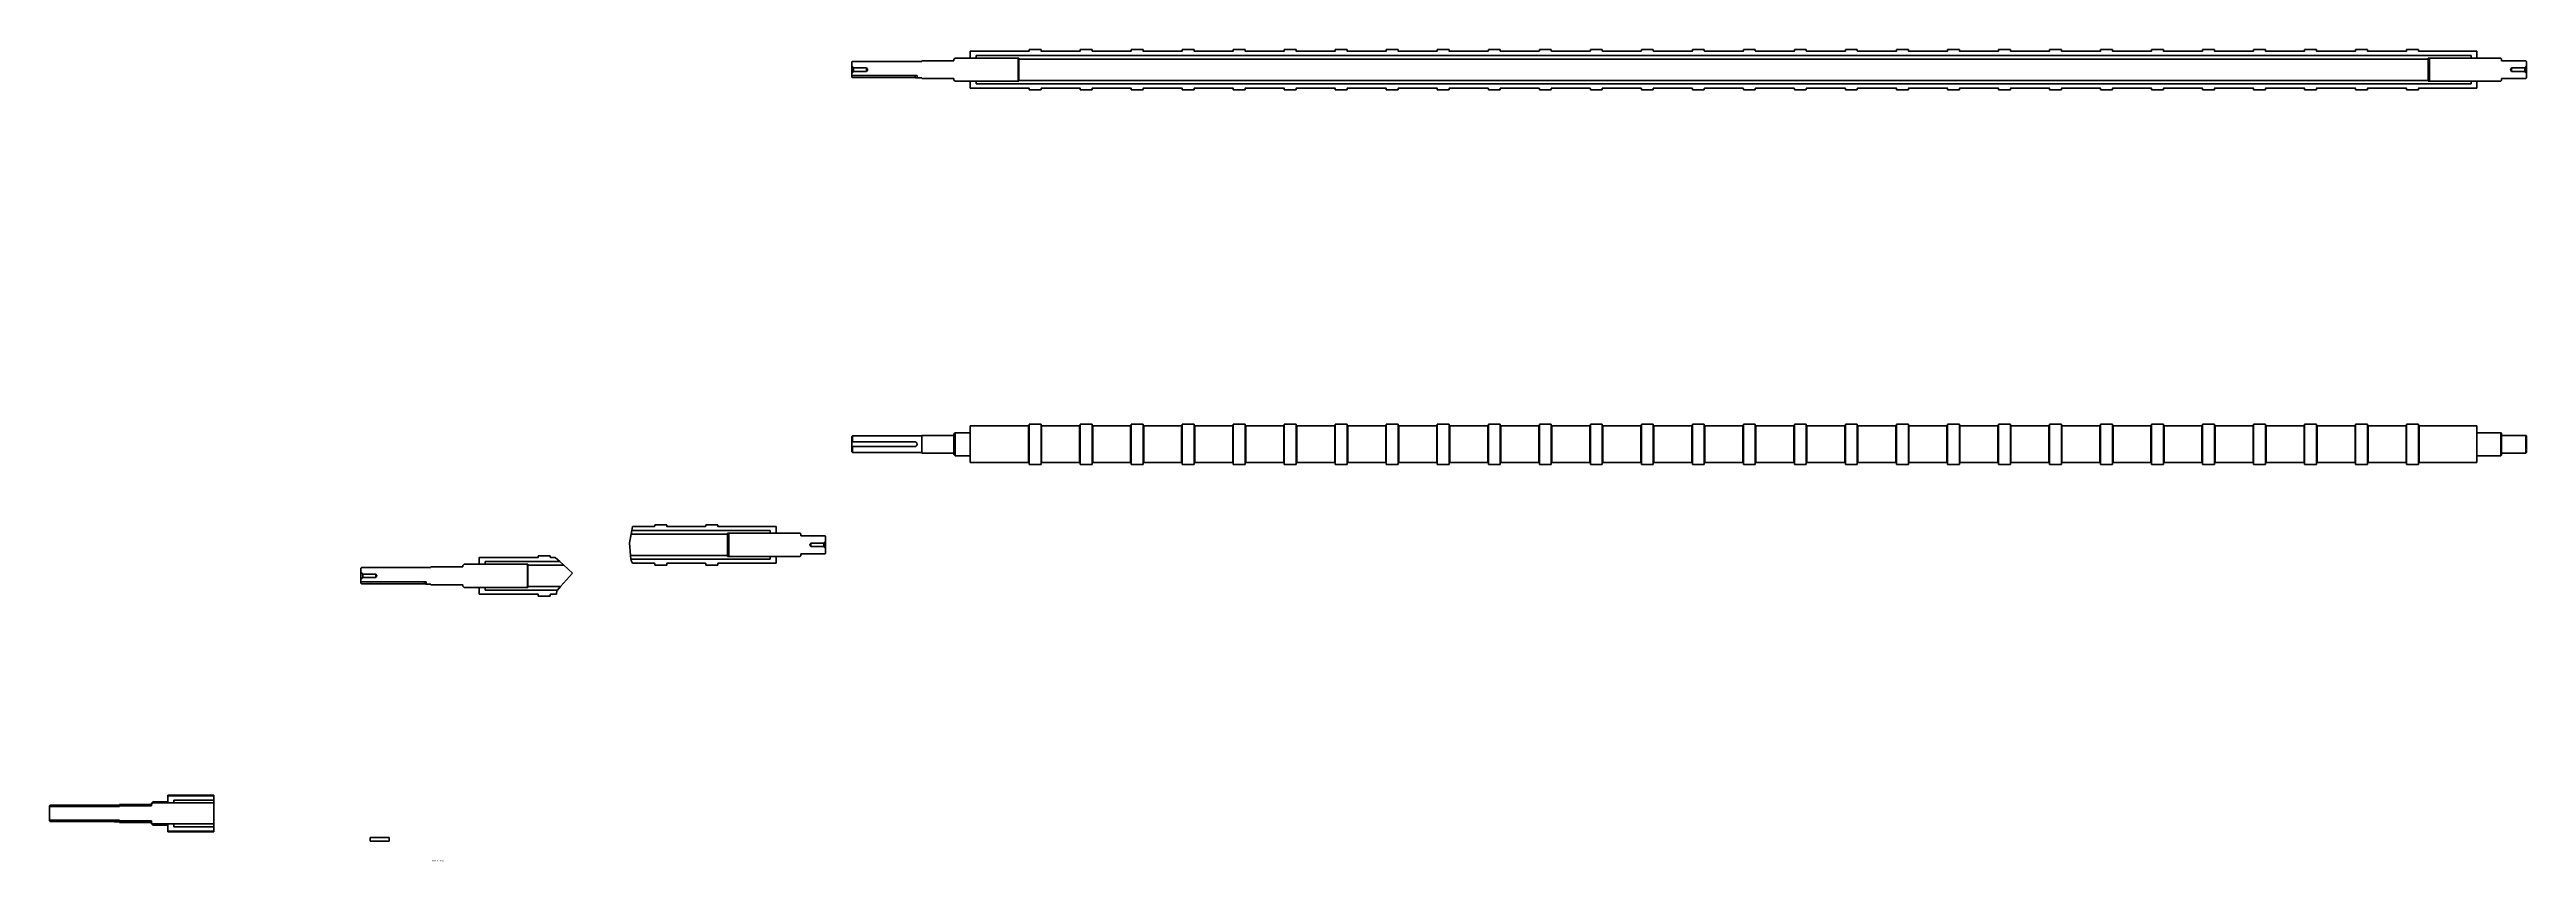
# Model space of a CAD drawing. Header units: millimetres. Extents: x -447 to 3729, y -11 to 1358.
import ezdxf

# ---------------------------------------------------------------- set-up
doc = ezdxf.new("R2010")
doc.units = ezdxf.units.MM
for name, color, linetype, lineweight in [('Break Lines', 7, 'Continuous', 50), ('Sketch Lines', 7, 'Continuous', 25), ('Symbols', 7, 'Continuous', 25), ('Tangent Edges', 7, 'Continuous', 50), ('Text', 5, 'Continuous', 25), ('Visible Edges', 7, 'Continuous', 50)]:
    doc.layers.add(name, color=color, linetype=linetype, lineweight=lineweight)
doc.styles.add('Current-ISO', font='ARIAL.TTF')

# ---------------------------------------------------------------- blocks, each defined once
blk = doc.blocks.new('Print#', base_point=(211.6, 16.4))
at = {"layer": 'Text', "color": 179, "lineweight": 5, "insert": (201.7, 15.2), "char_height": 2.489, "attachment_point": 7, "line_spacing_factor": 0.860186, "style": 'Current-ISO'}
blk.add_mtext('Print #  2106', dxfattribs=at)

msp = doc.modelspace()

# ---------------------------------------------------------------- linework, layer by layer
at = {"layer": 'Break Lines', "linetype": 'Continuous', "lineweight": 35}
for p, q in [((533.9, 540.7), (535, 546.7)), ((535, 546.7), (536.3, 553.7)), ((406, 501.4), (413.6, 494.4)), ((531.2, 526.1), (533.9, 540.7)), ((533, 504.7), (531.2, 526.1)), ((533.6, 498.7), (533, 504.7)), ((413.6, 494.4), (420.2, 488.4)), ((434.9, 475), (414.9, 452.4)), ((420.2, 488.4), (434.9, 475)), ((533.8, 496.1), (533.6, 498.7)), ((536.1, 491.7), (533.8, 496.1)), ((408.9, 445.6), (408.2, 439.4)), ((409.6, 446.4), (408.9, 445.6)), ((414.9, 452.4), (409.6, 446.4))]:
    msp.add_line(p, q, dxfattribs=at).dxf.unprotected_set("ltscale", 0)
at = {"layer": 'Sketch Lines', "lineweight": 50}
for p, q in [((126, 29), (93.7, 29)), ((93.7, 29), (93.7, 22.8)), ((93.7, 22.8), (126, 22.8)), ((126, 22.8), (126, 29))]:
    msp.add_line(p, q, dxfattribs=at)
at = {"layer": 'Tangent Edges', "linetype": 'Continuous', "lineweight": 35}
for p, q in [((1203.9, 661.4), (1203.9, 723.4)), ((1225.9, 723.4), (1225.9, 661.4)), ((1289.9, 661.4), (1289.9, 723.4)), ((1311.9, 723.4), (1311.9, 661.4)), ((1375.9, 661.4), (1375.9, 723.4)), ((1397.9, 723.4), (1397.9, 661.4)), ((1461.9, 661.4), (1461.9, 723.4)), ((1483.9, 723.4), (1483.9, 661.4)), ((1547.9, 661.4), (1547.9, 723.4)), ((1569.9, 723.4), (1569.9, 661.4)), ((1633.9, 661.4), (1633.9, 723.4)), ((1655.9, 723.4), (1655.9, 661.4)), ((1719.9, 661.4), (1719.9, 723.4)), ((1741.9, 723.4), (1741.9, 661.4)), ((1805.9, 661.4), (1805.9, 723.4)), ((1827.9, 723.4), (1827.9, 661.4)), ((1891.9, 661.4), (1891.9, 723.4)), ((1913.9, 723.4), (1913.9, 661.4)), ((1977.9, 661.4), (1977.9, 723.4)), ((1999.9, 723.4), (1999.9, 661.4)), ((2063.9, 661.4), (2063.9, 723.4)), ((2085.9, 723.4), (2085.9, 661.4)), ((2149.9, 661.4), (2149.9, 723.4)), ((2171.9, 723.4), (2171.9, 661.4)), ((2235.9, 661.4), (2235.9, 723.4)), ((2257.9, 723.4), (2257.9, 661.4)), ((2321.9, 661.4), (2321.9, 723.4)), ((2343.9, 723.4), (2343.9, 661.4)), ((2407.9, 661.4), (2407.9, 723.4)), ((2429.9, 723.4), (2429.9, 661.4)), ((2493.9, 661.4), (2493.9, 723.4)), ((2515.9, 723.4), (2515.9, 661.4)), ((2579.9, 661.4), (2579.9, 723.4)), ((2601.9, 723.4), (2601.9, 661.4)), ((2665.9, 661.4), (2665.9, 723.4)), ((2687.9, 723.4), (2687.9, 661.4)), ((2751.9, 661.4), (2751.9, 723.4)), ((2773.9, 723.4), (2773.9, 661.4)), ((2837.9, 661.4), (2837.9, 723.4)), ((2859.9, 723.4), (2859.9, 661.4)), ((2923.9, 661.4), (2923.9, 723.4)), ((2945.9, 723.4), (2945.9, 661.4)), ((3009.9, 661.4), (3009.9, 723.4)), ((3031.9, 723.4), (3031.9, 661.4)), ((3095.9, 661.4), (3095.9, 723.4)), ((3117.9, 723.4), (3117.9, 661.4)), ((3181.9, 661.4), (3181.9, 723.4)), ((3203.9, 723.4), (3203.9, 661.4)), ((3267.9, 661.4), (3267.9, 723.4)), ((3289.9, 723.4), (3289.9, 661.4)), ((3353.9, 661.4), (3353.9, 723.4)), ((3375.9, 723.4), (3375.9, 661.4)), ((3439.9, 661.4), (3439.9, 723.4)), ((3461.9, 723.4), (3461.9, 661.4)), ((3525.9, 661.4), (3525.9, 723.4)), ((3547.9, 723.4), (3547.9, 661.4))]:
    msp.add_line(p, q, dxfattribs=at).dxf.unprotected_set("ltscale", 0)
for centre, start, end in [((1203.9, 724.4), 270, 0), ((1225.9, 724.4), 180, 270), ((1289.9, 724.4), 270, 0), ((1311.9, 724.4), 180, 270), ((1375.9, 724.4), 270, 0), ((1397.9, 724.4), 180, 270), ((1461.9, 724.4), 270, 0), ((1483.9, 724.4), 180, 270), ((1547.9, 724.4), 270, 0), ((1569.9, 724.4), 180, 270), ((1633.9, 724.4), 270, 0), ((1655.9, 724.4), 180, 270), ((1719.9, 724.4), 270, 0), ((1741.9, 724.4), 180, 270), ((1805.9, 724.4), 270, 0), ((1827.9, 724.4), 180, 270), ((1891.9, 724.4), 270, 0), ((1913.9, 724.4), 180, 270), ((1977.9, 724.4), 270, 0), ((1999.9, 724.4), 180, 270), ((2063.9, 724.4), 270, 0), ((2085.9, 724.4), 180, 270), ((2149.9, 724.4), 270, 0), ((2171.9, 724.4), 180, 270), ((2235.9, 724.4), 270, 0), ((2257.9, 724.4), 180, 270), ((2321.9, 724.4), 270, 0), ((2343.9, 724.4), 180, 270), ((2407.9, 724.4), 270, 0), ((2429.9, 724.4), 180, 270), ((2493.9, 724.4), 270, 0), ((2515.9, 724.4), 180, 270), ((2579.9, 724.4), 270, 0), ((2601.9, 724.4), 180, 270), ((2665.9, 724.4), 270, 0), ((2687.9, 724.4), 180, 270), ((2751.9, 724.4), 270, 0), ((2773.9, 724.4), 180, 270), ((2837.9, 724.4), 270, 0), ((2859.9, 724.4), 180, 270), ((2923.9, 724.4), 270, 0), ((2945.9, 724.4), 180, 270), ((3009.9, 724.4), 270, 0), ((3031.9, 724.4), 180, 270), ((3095.9, 724.4), 270, 0), ((3117.9, 724.4), 180, 270), ((3181.9, 724.4), 270, 0), ((3203.9, 724.4), 180, 270), ((3267.9, 724.4), 270, 0), ((3289.9, 724.4), 180, 270), ((3353.9, 724.4), 270, 0), ((3375.9, 724.4), 180, 270), ((3439.9, 724.4), 270, 0), ((3461.9, 724.4), 180, 270), ((3525.9, 724.4), 270, 0), ((3547.9, 724.4), 180, 270), ((1203.9, 660.4), 0, 90), ((1225.9, 660.4), 90, 180), ((1289.9, 660.4), 0, 90), ((1311.9, 660.4), 90, 180), ((1375.9, 660.4), 0, 90), ((1397.9, 660.4), 90, 180), ((1461.9, 660.4), 0, 90), ((1483.9, 660.4), 90, 180), ((1547.9, 660.4), 0, 90), ((1569.9, 660.4), 90, 180), ((1633.9, 660.4), 0, 90), ((1655.9, 660.4), 90, 180), ((1719.9, 660.4), 0, 90), ((1741.9, 660.4), 90, 180), ((1805.9, 660.4), 0, 90), ((1827.9, 660.4), 90, 180), ((1891.9, 660.4), 0, 90), ((1913.9, 660.4), 90, 180), ((1977.9, 660.4), 0, 90), ((1999.9, 660.4), 90, 180), ((2063.9, 660.4), 0, 90), ((2085.9, 660.4), 90, 180), ((2149.9, 660.4), 0, 90), ((2171.9, 660.4), 90, 180), ((2235.9, 660.4), 0, 90), ((2257.9, 660.4), 90, 180), ((2321.9, 660.4), 0, 90), ((2343.9, 660.4), 90, 180), ((2407.9, 660.4), 0, 90), ((2429.9, 660.4), 90, 180), ((2493.9, 660.4), 0, 90), ((2515.9, 660.4), 90, 180), ((2579.9, 660.4), 0, 90), ((2601.9, 660.4), 90, 180), ((2665.9, 660.4), 0, 90), ((2687.9, 660.4), 90, 180), ((2751.9, 660.4), 0, 90), ((2773.9, 660.4), 90, 180), ((2837.9, 660.4), 0, 90), ((2859.9, 660.4), 90, 180), ((2923.9, 660.4), 0, 90), ((2945.9, 660.4), 90, 180), ((3009.9, 660.4), 0, 90), ((3031.9, 660.4), 90, 180), ((3095.9, 660.4), 0, 90), ((3117.9, 660.4), 90, 180), ((3181.9, 660.4), 0, 90), ((3203.9, 660.4), 90, 180), ((3267.9, 660.4), 0, 90), ((3289.9, 660.4), 90, 180), ((3353.9, 660.4), 0, 90), ((3375.9, 660.4), 90, 180), ((3439.9, 660.4), 0, 90), ((3461.9, 660.4), 90, 180), ((3525.9, 660.4), 0, 90), ((3547.9, 660.4), 90, 180)]:
    msp.add_arc(centre, 1, start, end, dxfattribs=at).dxf.unprotected_set("ltscale", 0)
at = {"layer": 'Visible Edges', "linetype": 'Continuous', "lineweight": 35}
for p, q in [((906.9, 1338.2), (905.9, 1337.2)), ((905.9, 1337.2), (905.9, 1330.2)), ((1023.9, 1338.2), (906.9, 1338.2)), ((1023.9, 1339.2), (1023.9, 1338.2)), ((1077.9, 1339.2), (1023.9, 1339.2)), ((1079.9, 1343.7), (1077.9, 1341.7)), ((1077.9, 1341.7), (1077.9, 1339.2)), ((1184.4, 1343.7), (1079.9, 1343.7)), ((1105.4, 1355.2), (1105.4, 1343.7)), ((1203.9, 1355.2), (1105.4, 1355.2)), ((1105.4, 1343.7), (1115.4, 1343.7)), ((1115.4, 1348.2), (3635.4, 1348.2)), ((1115.4, 1343.7), (1115.4, 1348.2)), ((1115.4, 1348.2), (1115.4, 1344.7)), ((3635.4, 1348.2), (1115.4, 1348.2)), ((1115.4, 1344.7), (1116.4, 1343.7)), ((1116.4, 1343.7), (1187.4, 1343.7)), ((1186.4, 1341.7), (1184.4, 1343.7)), ((1186.4, 1306.7), (1186.4, 1341.7)), ((1187.4, 1343.7), (1187.4, 1342.2)), ((1187.4, 1342.2), (1187.4, 1306.2)), ((1187.4, 1342.2), (3563.4, 1342.2)), ((1204.9, 1358.2), (1204.9, 1356.2)), ((1224.9, 1358.2), (1204.9, 1358.2)), ((1224.9, 1356.2), (1224.9, 1358.2)), ((1289.9, 1355.2), (1225.9, 1355.2)), ((1290.9, 1358.2), (1290.9, 1356.2)), ((1310.9, 1358.2), (1290.9, 1358.2)), ((1310.9, 1356.2), (1310.9, 1358.2)), ((1375.9, 1355.2), (1311.9, 1355.2)), ((1376.9, 1358.2), (1376.9, 1356.2)), ((1396.9, 1358.2), (1376.9, 1358.2)), ((1396.9, 1356.2), (1396.9, 1358.2)), ((1461.9, 1355.2), (1397.9, 1355.2)), ((1462.9, 1358.2), (1462.9, 1356.2)), ((1482.9, 1358.2), (1462.9, 1358.2)), ((1482.9, 1356.2), (1482.9, 1358.2)), ((1547.9, 1355.2), (1483.9, 1355.2)), ((1548.9, 1358.2), (1548.9, 1356.2)), ((1568.9, 1358.2), (1548.9, 1358.2)), ((1568.9, 1356.2), (1568.9, 1358.2)), ((1633.9, 1355.2), (1569.9, 1355.2)), ((1634.9, 1358.2), (1634.9, 1356.2)), ((1654.9, 1358.2), (1634.9, 1358.2)), ((1654.9, 1356.2), (1654.9, 1358.2)), ((1719.9, 1355.2), (1655.9, 1355.2)), ((1720.9, 1358.2), (1720.9, 1356.2)), ((1740.9, 1358.2), (1720.9, 1358.2)), ((1740.9, 1356.2), (1740.9, 1358.2)), ((1805.9, 1355.2), (1741.9, 1355.2)), ((1806.9, 1358.2), (1806.9, 1356.2)), ((1826.9, 1358.2), (1806.9, 1358.2)), ((1826.9, 1356.2), (1826.9, 1358.2)), ((1891.9, 1355.2), (1827.9, 1355.2)), ((1892.9, 1358.2), (1892.9, 1356.2)), ((1912.9, 1358.2), (1892.9, 1358.2)), ((1912.9, 1356.2), (1912.9, 1358.2)), ((1977.9, 1355.2), (1913.9, 1355.2)), ((1978.9, 1358.2), (1978.9, 1356.2)), ((1998.9, 1358.2), (1978.9, 1358.2)), ((1998.9, 1356.2), (1998.9, 1358.2)), ((2063.9, 1355.2), (1999.9, 1355.2)), ((2064.9, 1358.2), (2064.9, 1356.2)), ((2084.9, 1358.2), (2064.9, 1358.2)), ((2084.9, 1356.2), (2084.9, 1358.2)), ((2149.9, 1355.2), (2085.9, 1355.2)), ((2150.9, 1358.2), (2150.9, 1356.2)), ((2170.9, 1358.2), (2150.9, 1358.2)), ((2170.9, 1356.2), (2170.9, 1358.2)), ((2235.9, 1355.2), (2171.9, 1355.2)), ((2236.9, 1358.2), (2236.9, 1356.2)), ((2256.9, 1358.2), (2236.9, 1358.2)), ((2256.9, 1356.2), (2256.9, 1358.2)), ((2321.9, 1355.2), (2257.9, 1355.2)), ((2322.9, 1358.2), (2322.9, 1356.2)), ((2342.9, 1358.2), (2322.9, 1358.2)), ((2342.9, 1356.2), (2342.9, 1358.2)), ((2407.9, 1355.2), (2343.9, 1355.2)), ((2408.9, 1358.2), (2408.9, 1356.2)), ((2428.9, 1358.2), (2408.9, 1358.2)), ((2428.9, 1356.2), (2428.9, 1358.2)), ((2493.9, 1355.2), (2429.9, 1355.2)), ((2494.9, 1358.2), (2494.9, 1356.2)), ((2514.9, 1358.2), (2494.9, 1358.2)), ((2514.9, 1356.2), (2514.9, 1358.2)), ((2579.9, 1355.2), (2515.9, 1355.2)), ((2580.9, 1358.2), (2580.9, 1356.2)), ((2600.9, 1358.2), (2580.9, 1358.2)), ((2600.9, 1356.2), (2600.9, 1358.2)), ((2665.9, 1355.2), (2601.9, 1355.2)), ((2666.9, 1358.2), (2666.9, 1356.2)), ((2686.9, 1358.2), (2666.9, 1358.2)), ((2686.9, 1356.2), (2686.9, 1358.2)), ((2751.9, 1355.2), (2687.9, 1355.2)), ((2752.9, 1358.2), (2752.9, 1356.2)), ((2772.9, 1358.2), (2752.9, 1358.2)), ((2772.9, 1356.2), (2772.9, 1358.2)), ((2837.9, 1355.2), (2773.9, 1355.2)), ((2838.9, 1358.2), (2838.9, 1356.2)), ((2858.9, 1358.2), (2838.9, 1358.2)), ((2858.9, 1356.2), (2858.9, 1358.2)), ((2923.9, 1355.2), (2859.9, 1355.2)), ((2924.9, 1358.2), (2924.9, 1356.2)), ((2944.9, 1358.2), (2924.9, 1358.2)), ((2944.9, 1356.2), (2944.9, 1358.2)), ((3009.9, 1355.2), (2945.9, 1355.2)), ((3010.9, 1358.2), (3010.9, 1356.2)), ((3030.9, 1358.2), (3010.9, 1358.2)), ((3030.9, 1356.2), (3030.9, 1358.2)), ((3095.9, 1355.2), (3031.9, 1355.2)), ((3096.9, 1358.2), (3096.9, 1356.2)), ((3116.9, 1358.2), (3096.9, 1358.2)), ((3116.9, 1356.2), (3116.9, 1358.2)), ((3181.9, 1355.2), (3117.9, 1355.2)), ((3182.9, 1358.2), (3182.9, 1356.2)), ((3202.9, 1358.2), (3182.9, 1358.2)), ((3202.9, 1356.2), (3202.9, 1358.2)), ((3267.9, 1355.2), (3203.9, 1355.2)), ((3268.9, 1358.2), (3268.9, 1356.2)), ((3288.9, 1358.2), (3268.9, 1358.2)), ((3288.9, 1356.2), (3288.9, 1358.2)), ((3353.9, 1355.2), (3289.9, 1355.2)), ((3354.9, 1358.2), (3354.9, 1356.2)), ((3374.9, 1358.2), (3354.9, 1358.2)), ((3374.9, 1356.2), (3374.9, 1358.2)), ((3439.9, 1355.2), (3375.9, 1355.2)), ((3440.9, 1358.2), (3440.9, 1356.2)), ((3460.9, 1358.2), (3440.9, 1358.2)), ((3460.9, 1356.2), (3460.9, 1358.2)), ((3525.9, 1355.2), (3461.9, 1355.2)), ((3526.9, 1358.2), (3526.9, 1356.2)), ((3546.9, 1358.2), (3526.9, 1358.2)), ((3546.9, 1356.2), (3546.9, 1358.2)), ((3645.4, 1355.2), (3547.9, 1355.2)), ((3563.4, 1343.7), (3634.4, 1343.7)), ((3563.4, 1342.2), (3563.4, 1343.7)), ((3563.4, 1306.2), (3563.4, 1342.2)), ((3566.4, 1343.7), (3565.4, 1342.7)), ((3565.4, 1342.7), (3565.4, 1305.7)), ((3685.9, 1343.7), (3566.4, 1343.7)), ((3634.4, 1343.7), (3635.4, 1344.7)), ((3635.4, 1348.2), (3635.4, 1343.7)), ((3635.4, 1344.7), (3635.4, 1348.2)), ((3635.4, 1343.7), (3645.4, 1343.7)), ((3645.4, 1343.7), (3645.4, 1355.2)), ((3686.9, 1342.7), (3685.9, 1343.7)), ((3686.9, 1339.2), (3686.9, 1342.7)), ((3727.9, 1339.2), (3686.9, 1339.2)), ((3728.9, 1338.2), (3727.9, 1339.2)), ((3728.9, 1330.2), (3728.9, 1338.2)), ((905.9, 1318.2), (905.9, 1330.2)), ((905.9, 1318.2), (905.9, 1314.2)), ((905.9, 1311.8), (905.9, 1314.2)), ((905.9, 1314.2), (1015.9, 1314.2)), ((1012.9, 1310.8), (906.9, 1310.8)), ((908.9, 1327.2), (908.9, 1321.2)), ((908.9, 1327.2), (930.9, 1327.2)), ((930.9, 1321.2), (908.9, 1321.2)), ((930.9, 1327.2), (930.9, 1321.2)), ((1012.9, 1310.8), (1012.9, 1314.2)), ((1015.9, 1314.2), (1015.9, 1310.2)), ((1015.9, 1310.2), (1023.9, 1310.2)), ((1023.9, 1310.2), (1023.9, 1309.2)), ((1023.9, 1309.2), (1077.9, 1309.2)), ((1077.9, 1309.2), (1077.9, 1306.7)), ((1077.9, 1306.7), (1079.9, 1304.7)), ((1079.9, 1304.7), (1184.4, 1304.7)), ((1105.4, 1304.7), (1105.4, 1293.2)), ((1115.4, 1304.7), (1105.4, 1304.7)), ((1115.4, 1300.2), (1115.4, 1304.7)), ((1116.4, 1304.7), (1115.4, 1303.7)), ((1115.4, 1303.7), (1115.4, 1300.2)), ((3635.4, 1300.2), (1115.4, 1300.2)), ((1115.4, 1300.2), (3635.4, 1300.2)), ((1187.4, 1304.7), (1116.4, 1304.7)), ((1184.4, 1304.7), (1186.4, 1306.7)), ((1187.4, 1306.2), (1187.4, 1304.7)), ((3563.4, 1306.2), (1187.4, 1306.2)), ((3563.4, 1304.7), (3563.4, 1306.2)), ((3634.4, 1304.7), (3563.4, 1304.7)), ((3565.4, 1305.7), (3566.4, 1304.7)), ((3566.4, 1304.7), (3685.9, 1304.7)), ((3635.4, 1303.7), (3634.4, 1304.7)), ((3635.4, 1304.7), (3635.4, 1300.2)), ((3645.4, 1304.7), (3635.4, 1304.7)), ((3635.4, 1300.2), (3635.4, 1303.7)), ((3645.4, 1293.2), (3645.4, 1304.7)), ((3685.9, 1304.7), (3686.9, 1305.7)), ((3686.9, 1309.2), (3727.9, 1309.2)), ((3686.9, 1305.7), (3686.9, 1309.2)), ((3703.9, 1321.2), (3703.9, 1327.2)), ((3703.9, 1327.2), (3725.9, 1327.2)), ((3725.9, 1321.2), (3703.9, 1321.2)), ((3725.9, 1321.2), (3725.9, 1327.2)), ((3727.9, 1309.2), (3728.9, 1310.2)), ((3728.9, 1330.2), (3728.9, 1318.2)), ((3728.9, 1310.2), (3728.9, 1318.2)), ((1105.4, 1293.2), (1203.9, 1293.2)), ((1204.9, 1292.2), (1204.9, 1290.2)), ((1204.9, 1290.2), (1224.9, 1290.2)), ((1224.9, 1290.2), (1224.9, 1292.2)), ((1225.9, 1293.2), (1289.9, 1293.2)), ((1290.9, 1292.2), (1290.9, 1290.2)), ((1290.9, 1290.2), (1310.9, 1290.2)), ((1310.9, 1290.2), (1310.9, 1292.2)), ((1311.9, 1293.2), (1375.9, 1293.2)), ((1376.9, 1292.2), (1376.9, 1290.2)), ((1376.9, 1290.2), (1396.9, 1290.2)), ((1396.9, 1290.2), (1396.9, 1292.2)), ((1397.9, 1293.2), (1461.9, 1293.2)), ((1462.9, 1292.2), (1462.9, 1290.2)), ((1462.9, 1290.2), (1482.9, 1290.2)), ((1482.9, 1290.2), (1482.9, 1292.2)), ((1483.9, 1293.2), (1547.9, 1293.2)), ((1548.9, 1292.2), (1548.9, 1290.2)), ((1548.9, 1290.2), (1568.9, 1290.2)), ((1568.9, 1290.2), (1568.9, 1292.2)), ((1569.9, 1293.2), (1633.9, 1293.2)), ((1634.9, 1292.2), (1634.9, 1290.2)), ((1634.9, 1290.2), (1654.9, 1290.2)), ((1654.9, 1290.2), (1654.9, 1292.2)), ((1655.9, 1293.2), (1719.9, 1293.2)), ((1720.9, 1292.2), (1720.9, 1290.2)), ((1720.9, 1290.2), (1740.9, 1290.2)), ((1740.9, 1290.2), (1740.9, 1292.2)), ((1741.9, 1293.2), (1805.9, 1293.2)), ((1806.9, 1292.2), (1806.9, 1290.2)), ((1806.9, 1290.2), (1826.9, 1290.2)), ((1826.9, 1290.2), (1826.9, 1292.2)), ((1827.9, 1293.2), (1891.9, 1293.2)), ((1892.9, 1292.2), (1892.9, 1290.2)), ((1892.9, 1290.2), (1912.9, 1290.2)), ((1912.9, 1290.2), (1912.9, 1292.2)), ((1913.9, 1293.2), (1977.9, 1293.2)), ((1978.9, 1292.2), (1978.9, 1290.2)), ((1978.9, 1290.2), (1998.9, 1290.2)), ((1998.9, 1290.2), (1998.9, 1292.2)), ((1999.9, 1293.2), (2063.9, 1293.2)), ((2064.9, 1292.2), (2064.9, 1290.2)), ((2064.9, 1290.2), (2084.9, 1290.2)), ((2084.9, 1290.2), (2084.9, 1292.2)), ((2085.9, 1293.2), (2149.9, 1293.2)), ((2150.9, 1292.2), (2150.9, 1290.2)), ((2150.9, 1290.2), (2170.9, 1290.2)), ((2170.9, 1290.2), (2170.9, 1292.2)), ((2171.9, 1293.2), (2235.9, 1293.2)), ((2236.9, 1292.2), (2236.9, 1290.2)), ((2236.9, 1290.2), (2256.9, 1290.2)), ((2256.9, 1290.2), (2256.9, 1292.2)), ((2257.9, 1293.2), (2321.9, 1293.2)), ((2322.9, 1292.2), (2322.9, 1290.2)), ((2322.9, 1290.2), (2342.9, 1290.2)), ((2342.9, 1290.2), (2342.9, 1292.2)), ((2343.9, 1293.2), (2407.9, 1293.2)), ((2408.9, 1292.2), (2408.9, 1290.2)), ((2408.9, 1290.2), (2428.9, 1290.2)), ((2428.9, 1290.2), (2428.9, 1292.2)), ((2429.9, 1293.2), (2493.9, 1293.2)), ((2494.9, 1292.2), (2494.9, 1290.2)), ((2494.9, 1290.2), (2514.9, 1290.2)), ((2514.9, 1290.2), (2514.9, 1292.2)), ((2515.9, 1293.2), (2579.9, 1293.2)), ((2580.9, 1292.2), (2580.9, 1290.2)), ((2580.9, 1290.2), (2600.9, 1290.2)), ((2600.9, 1290.2), (2600.9, 1292.2)), ((2601.9, 1293.2), (2665.9, 1293.2)), ((2666.9, 1292.2), (2666.9, 1290.2)), ((2666.9, 1290.2), (2686.9, 1290.2)), ((2686.9, 1290.2), (2686.9, 1292.2)), ((2687.9, 1293.2), (2751.9, 1293.2)), ((2752.9, 1292.2), (2752.9, 1290.2)), ((2752.9, 1290.2), (2772.9, 1290.2)), ((2772.9, 1290.2), (2772.9, 1292.2)), ((2773.9, 1293.2), (2837.9, 1293.2)), ((2838.9, 1292.2), (2838.9, 1290.2)), ((2838.9, 1290.2), (2858.9, 1290.2)), ((2858.9, 1290.2), (2858.9, 1292.2)), ((2859.9, 1293.2), (2923.9, 1293.2)), ((2924.9, 1292.2), (2924.9, 1290.2)), ((2924.9, 1290.2), (2944.9, 1290.2)), ((2944.9, 1290.2), (2944.9, 1292.2)), ((2945.9, 1293.2), (3009.9, 1293.2)), ((3010.9, 1292.2), (3010.9, 1290.2)), ((3010.9, 1290.2), (3030.9, 1290.2)), ((3030.9, 1290.2), (3030.9, 1292.2)), ((3031.9, 1293.2), (3095.9, 1293.2)), ((3096.9, 1292.2), (3096.9, 1290.2)), ((3096.9, 1290.2), (3116.9, 1290.2)), ((3116.9, 1290.2), (3116.9, 1292.2)), ((3117.9, 1293.2), (3181.9, 1293.2)), ((3182.9, 1292.2), (3182.9, 1290.2)), ((3182.9, 1290.2), (3202.9, 1290.2)), ((3202.9, 1290.2), (3202.9, 1292.2)), ((3203.9, 1293.2), (3267.9, 1293.2)), ((3268.9, 1292.2), (3268.9, 1290.2)), ((3268.9, 1290.2), (3288.9, 1290.2)), ((3288.9, 1290.2), (3288.9, 1292.2)), ((3289.9, 1293.2), (3353.9, 1293.2)), ((3354.9, 1292.2), (3354.9, 1290.2)), ((3354.9, 1290.2), (3374.9, 1290.2)), ((3374.9, 1290.2), (3374.9, 1292.2)), ((3375.9, 1293.2), (3439.9, 1293.2)), ((3440.9, 1292.2), (3440.9, 1290.2)), ((3440.9, 1290.2), (3460.9, 1290.2)), ((3460.9, 1290.2), (3460.9, 1292.2)), ((3461.9, 1293.2), (3525.9, 1293.2)), ((3526.9, 1292.2), (3526.9, 1290.2)), ((3526.9, 1290.2), (3546.9, 1290.2)), ((3546.9, 1290.2), (3546.9, 1292.2)), ((3547.9, 1293.2), (3645.4, 1293.2)), ((1077.9, 709.9), (1079.9, 711.9)), ((1077.9, 674.9), (1077.9, 709.9)), ((1079.9, 711.9), (1079.9, 672.9)), ((1105.4, 711.9), (1079.9, 711.9)), ((1105.4, 692.4), (1105.4, 723.4)), ((1203.9, 723.4), (1105.4, 723.4)), ((1204.9, 726.4), (1204.9, 658.4)), ((1224.9, 726.4), (1204.9, 726.4)), ((1224.9, 726.4), (1224.9, 658.4)), ((1289.9, 723.4), (1225.9, 723.4)), ((1290.9, 726.4), (1290.9, 658.4)), ((1310.9, 726.4), (1290.9, 726.4)), ((1310.9, 726.4), (1310.9, 658.4)), ((1375.9, 723.4), (1311.9, 723.4)), ((1376.9, 726.4), (1376.9, 658.4)), ((1396.9, 726.4), (1376.9, 726.4)), ((1396.9, 726.4), (1396.9, 658.4)), ((1461.9, 723.4), (1397.9, 723.4)), ((1462.9, 726.4), (1462.9, 658.4)), ((1482.9, 726.4), (1462.9, 726.4)), ((1482.9, 726.4), (1482.9, 658.4)), ((1547.9, 723.4), (1483.9, 723.4)), ((1548.9, 726.4), (1548.9, 658.4)), ((1568.9, 726.4), (1548.9, 726.4)), ((1568.9, 726.4), (1568.9, 658.4)), ((1633.9, 723.4), (1569.9, 723.4)), ((1634.9, 726.4), (1634.9, 658.4)), ((1654.9, 726.4), (1634.9, 726.4)), ((1654.9, 726.4), (1654.9, 658.4)), ((1719.9, 723.4), (1655.9, 723.4)), ((1720.9, 726.4), (1720.9, 658.4)), ((1740.9, 726.4), (1720.9, 726.4)), ((1740.9, 726.4), (1740.9, 658.4)), ((1805.9, 723.4), (1741.9, 723.4)), ((1806.9, 726.4), (1806.9, 658.4)), ((1826.9, 726.4), (1806.9, 726.4)), ((1826.9, 726.4), (1826.9, 658.4)), ((1891.9, 723.4), (1827.9, 723.4)), ((1892.9, 726.4), (1892.9, 658.4)), ((1912.9, 726.4), (1892.9, 726.4)), ((1912.9, 726.4), (1912.9, 658.4)), ((1977.9, 723.4), (1913.9, 723.4)), ((1978.9, 726.4), (1978.9, 658.4)), ((1998.9, 726.4), (1978.9, 726.4)), ((1998.9, 726.4), (1998.9, 658.4)), ((2063.9, 723.4), (1999.9, 723.4)), ((2064.9, 726.4), (2064.9, 658.4)), ((2084.9, 726.4), (2064.9, 726.4)), ((2084.9, 726.4), (2084.9, 658.4)), ((2149.9, 723.4), (2085.9, 723.4)), ((2150.9, 726.4), (2150.9, 658.4)), ((2170.9, 726.4), (2150.9, 726.4)), ((2170.9, 726.4), (2170.9, 658.4)), ((2235.9, 723.4), (2171.9, 723.4)), ((2236.9, 726.4), (2236.9, 658.4)), ((2256.9, 726.4), (2236.9, 726.4)), ((2256.9, 726.4), (2256.9, 658.4)), ((2321.9, 723.4), (2257.9, 723.4)), ((2322.9, 726.4), (2322.9, 658.4)), ((2342.9, 726.4), (2322.9, 726.4)), ((2342.9, 726.4), (2342.9, 658.4)), ((2407.9, 723.4), (2343.9, 723.4)), ((2408.9, 726.4), (2408.9, 658.4)), ((2428.9, 726.4), (2408.9, 726.4)), ((2428.9, 726.4), (2428.9, 658.4)), ((2493.9, 723.4), (2429.9, 723.4)), ((2494.9, 726.4), (2494.9, 658.4)), ((2514.9, 726.4), (2494.9, 726.4)), ((2514.9, 726.4), (2514.9, 658.4)), ((2579.9, 723.4), (2515.9, 723.4)), ((2580.9, 726.4), (2580.9, 658.4)), ((2600.9, 726.4), (2580.9, 726.4)), ((2600.9, 726.4), (2600.9, 658.4)), ((2665.9, 723.4), (2601.9, 723.4)), ((2666.9, 726.4), (2666.9, 658.4)), ((2686.9, 726.4), (2666.9, 726.4)), ((2686.9, 726.4), (2686.9, 658.4)), ((2751.9, 723.4), (2687.9, 723.4)), ((2752.9, 726.4), (2752.9, 658.4)), ((2772.9, 726.4), (2752.9, 726.4)), ((2772.9, 726.4), (2772.9, 658.4)), ((2837.9, 723.4), (2773.9, 723.4)), ((2838.9, 726.4), (2838.9, 658.4)), ((2858.9, 726.4), (2838.9, 726.4)), ((2858.9, 726.4), (2858.9, 658.4)), ((2923.9, 723.4), (2859.9, 723.4)), ((2924.9, 726.4), (2924.9, 658.4)), ((2944.9, 726.4), (2924.9, 726.4)), ((2944.9, 726.4), (2944.9, 658.4)), ((3009.9, 723.4), (2945.9, 723.4)), ((3010.9, 726.4), (3010.9, 658.4)), ((3030.9, 726.4), (3010.9, 726.4)), ((3030.9, 726.4), (3030.9, 658.4)), ((3095.9, 723.4), (3031.9, 723.4)), ((3096.9, 726.4), (3096.9, 658.4)), ((3116.9, 726.4), (3096.9, 726.4)), ((3116.9, 726.4), (3116.9, 658.4)), ((3181.9, 723.4), (3117.9, 723.4)), ((3182.9, 726.4), (3182.9, 658.4)), ((3202.9, 726.4), (3182.9, 726.4)), ((3202.9, 726.4), (3202.9, 658.4)), ((3267.9, 723.4), (3203.9, 723.4)), ((3268.9, 726.4), (3268.9, 658.4)), ((3288.9, 726.4), (3268.9, 726.4)), ((3288.9, 726.4), (3288.9, 658.4)), ((3353.9, 723.4), (3289.9, 723.4)), ((3354.9, 726.4), (3354.9, 658.4)), ((3374.9, 726.4), (3354.9, 726.4)), ((3374.9, 726.4), (3374.9, 658.4)), ((3439.9, 723.4), (3375.9, 723.4)), ((3440.9, 726.4), (3440.9, 658.4)), ((3460.9, 726.4), (3440.9, 726.4)), ((3460.9, 726.4), (3460.9, 658.4)), ((3525.9, 723.4), (3461.9, 723.4)), ((3526.9, 726.4), (3526.9, 658.4)), ((3546.9, 726.4), (3526.9, 726.4)), ((3546.9, 726.4), (3546.9, 658.4)), ((3645.4, 723.4), (3547.9, 723.4)), ((3645.4, 723.4), (3645.4, 661.4)), ((3645.4, 711.9), (3685.9, 711.9)), ((3685.9, 672.9), (3685.9, 711.9)), ((3686.9, 710.9), (3685.9, 711.9)), ((3686.9, 710.9), (3686.9, 673.9)), ((905.9, 705.4), (906.9, 706.4)), ((905.9, 696.4), (905.9, 705.4)), ((905.9, 688.4), (905.9, 696.4)), ((905.9, 679.4), (905.9, 688.4)), ((905.9, 679.4), (906.9, 678.4)), ((906.9, 706.4), (906.9, 696.4)), ((906.9, 706.4), (1023.9, 706.4)), ((906.9, 696.4), (1012.9, 696.4)), ((906.9, 688.4), (906.9, 678.4)), ((1012.9, 688.4), (906.9, 688.4)), ((906.9, 678.4), (1023.9, 678.4)), ((1023.9, 677.4), (1023.9, 707.4)), ((1077.9, 707.4), (1023.9, 707.4)), ((1077.9, 677.4), (1023.9, 677.4)), ((1077.9, 674.9), (1079.9, 672.9)), ((1105.4, 672.9), (1079.9, 672.9)), ((1105.4, 661.4), (1105.4, 692.4)), ((3645.4, 672.9), (3685.9, 672.9)), ((3686.9, 673.9), (3685.9, 672.9)), ((3686.9, 707.4), (3727.9, 707.4)), ((3686.9, 677.4), (3727.9, 677.4)), ((3727.9, 677.4), (3727.9, 707.4)), ((3728.9, 706.4), (3727.9, 707.4)), ((3728.9, 678.4), (3727.9, 677.4)), ((3728.9, 706.4), (3728.9, 678.4)), ((1203.9, 661.4), (1105.4, 661.4)), ((1224.9, 658.4), (1204.9, 658.4)), ((1289.9, 661.4), (1225.9, 661.4)), ((1310.9, 658.4), (1290.9, 658.4)), ((1375.9, 661.4), (1311.9, 661.4)), ((1396.9, 658.4), (1376.9, 658.4)), ((1461.9, 661.4), (1397.9, 661.4)), ((1482.9, 658.4), (1462.9, 658.4)), ((1547.9, 661.4), (1483.9, 661.4)), ((1568.9, 658.4), (1548.9, 658.4)), ((1633.9, 661.4), (1569.9, 661.4)), ((1654.9, 658.4), (1634.9, 658.4)), ((1719.9, 661.4), (1655.9, 661.4)), ((1740.9, 658.4), (1720.9, 658.4)), ((1805.9, 661.4), (1741.9, 661.4)), ((1826.9, 658.4), (1806.9, 658.4)), ((1891.9, 661.4), (1827.9, 661.4)), ((1912.9, 658.4), (1892.9, 658.4)), ((1977.9, 661.4), (1913.9, 661.4)), ((1998.9, 658.4), (1978.9, 658.4)), ((2063.9, 661.4), (1999.9, 661.4)), ((2084.9, 658.4), (2064.9, 658.4)), ((2149.9, 661.4), (2085.9, 661.4)), ((2170.9, 658.4), (2150.9, 658.4)), ((2235.9, 661.4), (2171.9, 661.4)), ((2256.9, 658.4), (2236.9, 658.4)), ((2321.9, 661.4), (2257.9, 661.4)), ((2342.9, 658.4), (2322.9, 658.4)), ((2407.9, 661.4), (2343.9, 661.4)), ((2428.9, 658.4), (2408.9, 658.4)), ((2493.9, 661.4), (2429.9, 661.4)), ((2514.9, 658.4), (2494.9, 658.4)), ((2579.9, 661.4), (2515.9, 661.4)), ((2600.9, 658.4), (2580.9, 658.4)), ((2665.9, 661.4), (2601.9, 661.4)), ((2686.9, 658.4), (2666.9, 658.4)), ((2751.9, 661.4), (2687.9, 661.4)), ((2772.9, 658.4), (2752.9, 658.4)), ((2837.9, 661.4), (2773.9, 661.4)), ((2858.9, 658.4), (2838.9, 658.4)), ((2923.9, 661.4), (2859.9, 661.4)), ((2944.9, 658.4), (2924.9, 658.4)), ((3009.9, 661.4), (2945.9, 661.4)), ((3030.9, 658.4), (3010.9, 658.4)), ((3095.9, 661.4), (3031.9, 661.4)), ((3116.9, 658.4), (3096.9, 658.4)), ((3181.9, 661.4), (3117.9, 661.4)), ((3202.9, 658.4), (3182.9, 658.4)), ((3267.9, 661.4), (3203.9, 661.4)), ((3288.9, 658.4), (3268.9, 658.4)), ((3353.9, 661.4), (3289.9, 661.4)), ((3374.9, 658.4), (3354.9, 658.4)), ((3439.9, 661.4), (3375.9, 661.4)), ((3460.9, 658.4), (3440.9, 658.4)), ((3525.9, 661.4), (3461.9, 661.4)), ((3546.9, 658.4), (3526.9, 658.4)), ((3645.4, 661.4), (3547.9, 661.4)), ((535, 546.7), (768.3, 546.7)), ((768.3, 546.7), (535, 546.7)), ((572.8, 553.7), (536.3, 553.7)), ((573.8, 556.7), (573.8, 554.7)), ((593.8, 556.7), (573.8, 556.7)), ((593.8, 554.7), (593.8, 556.7)), ((658.8, 553.7), (594.8, 553.7)), ((659.8, 556.7), (659.8, 554.7)), ((679.8, 556.7), (659.8, 556.7)), ((679.8, 554.7), (679.8, 556.7)), ((778.3, 553.7), (680.8, 553.7)), ((767.3, 542.2), (768.3, 543.2)), ((768.3, 546.7), (768.3, 542.2)), ((768.3, 543.2), (768.3, 546.7)), ((778.3, 542.2), (778.3, 553.7)), ((277.9, 501.4), (277.9, 489.9)), ((376.4, 501.4), (277.9, 501.4)), ((377.4, 504.4), (377.4, 502.4)), ((397.4, 504.4), (377.4, 504.4)), ((397.4, 502.4), (397.4, 504.4)), ((406, 501.4), (398.4, 501.4)), ((696.3, 504.7), (533, 504.7)), ((533.9, 540.7), (696.3, 540.7)), ((696.3, 542.2), (767.3, 542.2)), ((696.3, 540.7), (696.3, 542.2)), ((696.3, 504.7), (696.3, 540.7)), ((696.3, 503.2), (696.3, 504.7)), ((767.3, 503.2), (696.3, 503.2)), ((699.3, 542.2), (698.3, 541.2)), ((698.3, 541.2), (698.3, 504.2)), ((698.3, 504.2), (699.3, 503.2)), ((818.8, 542.2), (699.3, 542.2)), ((699.3, 503.2), (818.8, 503.2)), ((768.3, 502.2), (767.3, 503.2)), ((768.3, 542.2), (778.3, 542.2)), ((768.3, 503.2), (768.3, 498.7)), ((778.3, 503.2), (768.3, 503.2)), ((768.3, 498.7), (768.3, 502.2)), ((778.3, 491.7), (778.3, 503.2)), ((819.8, 541.2), (818.8, 542.2)), ((818.8, 503.2), (819.8, 504.2)), ((819.8, 537.7), (819.8, 541.2)), ((860.8, 537.7), (819.8, 537.7)), ((819.8, 507.7), (860.8, 507.7)), ((819.8, 504.2), (819.8, 507.7)), ((836.8, 519.7), (836.8, 525.7)), ((836.8, 525.7), (858.8, 525.7)), ((858.8, 519.7), (836.8, 519.7)), ((858.8, 519.7), (858.8, 525.7)), ((861.8, 536.7), (860.8, 537.7)), ((860.8, 507.7), (861.8, 508.7)), ((861.8, 528.7), (861.8, 536.7)), ((861.8, 528.7), (861.8, 516.7)), ((861.8, 508.7), (861.8, 516.7)), ((79.4, 484.4), (78.4, 483.4)), ((78.4, 483.4), (78.4, 476.4)), ((78.4, 464.4), (78.4, 476.4)), ((78.4, 464.4), (78.4, 460.4)), ((78.4, 458.1), (78.4, 460.4)), ((78.4, 460.4), (188.4, 460.4)), ((196.4, 484.4), (79.4, 484.4)), ((81.4, 473.4), (81.4, 467.4)), ((81.4, 473.4), (103.4, 473.4)), ((103.4, 467.4), (81.4, 467.4)), ((103.4, 473.4), (103.4, 467.4)), ((185.4, 457), (185.4, 460.4)), ((188.4, 460.4), (188.4, 456.4)), ((196.4, 485.4), (196.4, 484.4)), ((250.4, 485.4), (196.4, 485.4)), ((252.4, 489.9), (250.4, 487.9)), ((250.4, 487.9), (250.4, 485.4)), ((356.9, 489.9), (252.4, 489.9)), ((277.9, 489.9), (287.9, 489.9)), ((287.9, 489.9), (287.9, 494.4)), ((287.9, 494.4), (413.6, 494.4)), ((287.9, 494.4), (287.9, 490.9)), ((413.6, 494.4), (287.9, 494.4)), ((287.9, 490.9), (288.9, 489.9)), ((288.9, 489.9), (359.9, 489.9)), ((358.9, 487.9), (356.9, 489.9)), ((358.9, 452.9), (358.9, 487.9)), ((359.9, 489.9), (359.9, 488.4)), ((359.9, 488.4), (420.2, 488.4)), ((359.9, 488.4), (359.9, 452.4)), ((768.3, 498.7), (533.6, 498.7)), ((533.6, 498.7), (768.3, 498.7)), ((536.1, 491.7), (572.8, 491.7)), ((573.8, 490.7), (573.8, 488.7)), ((573.8, 488.7), (593.8, 488.7)), ((593.8, 488.7), (593.8, 490.7)), ((594.8, 491.7), (658.8, 491.7)), ((659.8, 490.7), (659.8, 488.7)), ((659.8, 488.7), (679.8, 488.7)), ((679.8, 488.7), (679.8, 490.7)), ((680.8, 491.7), (778.3, 491.7)), ((185.4, 457), (79.4, 457)), ((188.4, 456.4), (196.4, 456.4)), ((196.4, 456.4), (196.4, 455.4)), ((196.4, 455.4), (250.4, 455.4)), ((250.4, 455.4), (250.4, 452.9)), ((250.4, 452.9), (252.4, 450.9)), ((252.4, 450.9), (356.9, 450.9)), ((277.9, 450.9), (277.9, 439.4)), ((287.9, 450.9), (277.9, 450.9)), ((277.9, 439.4), (376.4, 439.4)), ((287.9, 446.4), (287.9, 450.9)), ((288.9, 450.9), (287.9, 449.9)), ((287.9, 449.9), (287.9, 446.4)), ((409.6, 446.4), (287.9, 446.4)), ((287.9, 446.4), (409.6, 446.4)), ((359.9, 450.9), (288.9, 450.9)), ((356.9, 450.9), (358.9, 452.9)), ((359.9, 452.4), (359.9, 450.9)), ((414.9, 452.4), (359.9, 452.4)), ((377.4, 438.4), (377.4, 436.4)), ((377.4, 436.4), (397.4, 436.4)), ((397.4, 436.4), (397.4, 438.4)), ((398.4, 439.4), (408.2, 439.4))]:
    msp.add_line(p, q, dxfattribs=at).dxf.unprotected_set("ltscale", 0)
for p, q in [((-445.5, 83.6), (-446.5, 82.6)), ((-445.5, 83.6), (-445.5, 81.1)), ((-328.5, 83.6), (-445.5, 83.6)), ((-274.5, 84.6), (-328.5, 84.6)), ((-328.5, 82.3), (-328.5, 84.6)), ((-328.5, 83.6), (-328.5, 81.1)), ((-272.5, 89.1), (-274.5, 87.1)), ((-274.5, 84.6), (-274.5, 87.1)), ((-274.5, 85.2), (-274.5, 82.3)), ((-274.5, 82.3), (-274.5, 84.6)), ((-272.5, 89.1), (-272.5, 87.4)), ((-247, 89.1), (-272.5, 89.1)), ((-169.7, 87.4), (-272.5, 87.4)), ((-247, 89.1), (-247, 100.6)), ((-169.7, 100.6), (-247, 100.6)), ((-169.7, 99.6), (-247, 99.6)), ((-247, 99.6), (-247, 87.4)), ((-247, 87.4), (-247, 89.1)), ((-247, 87.4), (-237, 87.4)), ((-169.7, 92.3), (-237, 92.3)), ((-237, 92.3), (-237, 88.5)), ((-237, 92.3), (-169.7, 92.3)), ((-237, 87.4), (-237, 92.3)), ((-237, 88.6), (-237, 87.4)), ((-236, 87.4), (-169.7, 87.4)), ((-169.7, 38.6), (-169.7, 100.6)), ((-169.7, 92.3), (-169.7, 99.6)), ((-169.7, 45.6), (-169.7, 93.6)), ((-169.7, 93.6), (-169.7, 45.6)), ((-169.7, 87.4), (-169.7, 92.3)), ((-169.7, 89.1), (-169.7, 50.1)), ((-169.7, 50.1), (-169.7, 89.1)), ((-169.7, 51.9), (-169.7, 87.4)), ((-446.5, 57.3), (-446.5, 82.6)), ((-446.5, 79.9), (-446.5, 59.4)), ((-446.5, 63.6), (-446.5, 75.6)), ((-446.5, 57.3), (-446.5, 59.6)), ((-446.5, 59.6), (-446.5, 57.3)), ((-446.5, 57.3), (-446.5, 59.4)), ((-328.5, 81.1), (-445.5, 81.1)), ((-445.5, 58.2), (-328.5, 58.2)), ((-445.5, 58.2), (-445.5, 56.2)), ((-445.5, 56.2), (-339.5, 56.2)), ((-339.5, 56.2), (-445.5, 56.2)), ((-336.5, 55.6), (-328.5, 55.6)), ((-274.5, 82.3), (-328.5, 82.3)), ((-328.5, 82.3), (-328.5, 81.1)), ((-328.5, 58.2), (-328.5, 57)), ((-328.5, 58.2), (-328.5, 55.6)), ((-328.5, 57), (-274.5, 57)), ((-328.5, 54.6), (-328.5, 57)), ((-328.5, 54.6), (-274.5, 54.6)), ((-274.5, 57), (-274.5, 54.1)), ((-274.5, 54.6), (-274.5, 57)), ((-274.5, 52.1), (-274.5, 54.6)), ((-274.5, 52.1), (-272.5, 50.1)), ((-272.5, 51.9), (-169.7, 51.9)), ((-272.5, 51.9), (-272.5, 50.1)), ((-272.5, 50.1), (-246.9, 50.1)), ((-237, 51.9), (-247, 51.9)), ((-247, 51.9), (-247, 39.7)), ((-247, 50.1), (-247, 51.9)), ((-247, 38.6), (-247, 50.3)), ((-237, 47), (-237, 51.9)), ((-237, 51.9), (-237, 50.8)), ((-237, 50.8), (-237, 47)), ((-237, 47), (-169.7, 47)), ((-169.7, 47), (-237, 47)), ((-169.7, 51.9), (-236, 51.9)), ((-169.7, 47), (-169.7, 51.9)), ((-169.7, 39.7), (-169.7, 47)), ((-247, 39.7), (-169.7, 39.7)), ((-247, 38.6), (-169.7, 38.6))]:
    msp.add_line(p, q, dxfattribs=at)
for points in [[(1204.9, 1356.2), (1204.9, 1356.2), (1204.9, 1356.1), (1204.9, 1356), (1204.8, 1356), (1204.8, 1355.9), (1204.8, 1355.8), (1204.8, 1355.8), (1204.7, 1355.7), (1204.7, 1355.7), (1204.7, 1355.6), (1204.6, 1355.6), (1204.6, 1355.5), (1204.5, 1355.5), (1204.5, 1355.4), (1204.4, 1355.4), (1204.4, 1355.3), (1204.3, 1355.3), (1204.3, 1355.3), (1204.2, 1355.3), (1204.1, 1355.2), (1204.1, 1355.2), (1204, 1355.2), (1203.9, 1355.2), (1203.9, 1355.2)], [(1225.9, 1355.2), (1225.8, 1355.2), (1225.7, 1355.2), (1225.7, 1355.2), (1225.6, 1355.2), (1225.6, 1355.3), (1225.5, 1355.3), (1225.4, 1355.3), (1225.4, 1355.3), (1225.3, 1355.4), (1225.3, 1355.4), (1225.2, 1355.5), (1225.2, 1355.5), (1225.1, 1355.6), (1225.1, 1355.6), (1225, 1355.7), (1225, 1355.7), (1225, 1355.8), (1225, 1355.8), (1224.9, 1355.9), (1224.9, 1356), (1224.9, 1356), (1224.9, 1356.1), (1224.9, 1356.2), (1224.9, 1356.2)], [(1290.9, 1356.2), (1290.9, 1356.2), (1290.9, 1356.1), (1290.9, 1356), (1290.8, 1356), (1290.8, 1355.9), (1290.8, 1355.8), (1290.8, 1355.8), (1290.7, 1355.7), (1290.7, 1355.7), (1290.7, 1355.6), (1290.6, 1355.6), (1290.6, 1355.5), (1290.5, 1355.5), (1290.5, 1355.4), (1290.4, 1355.4), (1290.4, 1355.3), (1290.3, 1355.3), (1290.3, 1355.3), (1290.2, 1355.3), (1290.1, 1355.2), (1290.1, 1355.2), (1290, 1355.2), (1289.9, 1355.2), (1289.9, 1355.2)], [(1311.9, 1355.2), (1311.8, 1355.2), (1311.8, 1355.2), (1311.7, 1355.2), (1311.6, 1355.2), (1311.6, 1355.3), (1311.5, 1355.3), (1311.4, 1355.3), (1311.4, 1355.3), (1311.3, 1355.4), (1311.3, 1355.4), (1311.2, 1355.5), (1311.2, 1355.5), (1311.1, 1355.6), (1311.1, 1355.6), (1311, 1355.7), (1311, 1355.7), (1311, 1355.8), (1311, 1355.8), (1310.9, 1355.9), (1310.9, 1356), (1310.9, 1356), (1310.9, 1356.1), (1310.9, 1356.2), (1310.9, 1356.2)], [(1376.9, 1356.2), (1376.9, 1356.2), (1376.9, 1356.1), (1376.9, 1356), (1376.8, 1356), (1376.8, 1355.9), (1376.8, 1355.8), (1376.8, 1355.8), (1376.7, 1355.7), (1376.7, 1355.7), (1376.7, 1355.6), (1376.6, 1355.6), (1376.6, 1355.5), (1376.5, 1355.5), (1376.5, 1355.4), (1376.4, 1355.4), (1376.4, 1355.3), (1376.3, 1355.3), (1376.3, 1355.3), (1376.2, 1355.3), (1376.1, 1355.2), (1376.1, 1355.2), (1376, 1355.2), (1375.9, 1355.2), (1375.9, 1355.2)], [(1397.9, 1355.2), (1397.8, 1355.2), (1397.8, 1355.2), (1397.7, 1355.2), (1397.6, 1355.2), (1397.6, 1355.3), (1397.5, 1355.3), (1397.4, 1355.3), (1397.4, 1355.3), (1397.3, 1355.4), (1397.3, 1355.4), (1397.2, 1355.5), (1397.2, 1355.5), (1397.1, 1355.6), (1397.1, 1355.6), (1397, 1355.7), (1397, 1355.7), (1397, 1355.8), (1397, 1355.8), (1396.9, 1355.9), (1396.9, 1356), (1396.9, 1356), (1396.9, 1356.1), (1396.9, 1356.2), (1396.9, 1356.2)], [(1462.9, 1356.2), (1462.9, 1356.2), (1462.9, 1356.1), (1462.9, 1356), (1462.8, 1356), (1462.8, 1355.9), (1462.8, 1355.8), (1462.8, 1355.8), (1462.7, 1355.7), (1462.7, 1355.7), (1462.7, 1355.6), (1462.6, 1355.6), (1462.6, 1355.5), (1462.5, 1355.5), (1462.5, 1355.4), (1462.4, 1355.4), (1462.4, 1355.3), (1462.3, 1355.3), (1462.3, 1355.3), (1462.2, 1355.3), (1462.1, 1355.2), (1462.1, 1355.2), (1462, 1355.2), (1461.9, 1355.2), (1461.9, 1355.2)], [(1483.9, 1355.2), (1483.8, 1355.2), (1483.8, 1355.2), (1483.7, 1355.2), (1483.6, 1355.2), (1483.6, 1355.3), (1483.5, 1355.3), (1483.4, 1355.3), (1483.4, 1355.3), (1483.3, 1355.4), (1483.3, 1355.4), (1483.2, 1355.5), (1483.2, 1355.5), (1483.1, 1355.6), (1483.1, 1355.6), (1483, 1355.7), (1483, 1355.7), (1483, 1355.8), (1483, 1355.8), (1482.9, 1355.9), (1482.9, 1356), (1482.9, 1356), (1482.9, 1356.1), (1482.9, 1356.2), (1482.9, 1356.2)], [(1548.9, 1356.2), (1548.9, 1356.2), (1548.9, 1356.1), (1548.9, 1356), (1548.8, 1356), (1548.8, 1355.9), (1548.8, 1355.8), (1548.8, 1355.8), (1548.7, 1355.7), (1548.7, 1355.7), (1548.7, 1355.6), (1548.6, 1355.6), (1548.6, 1355.5), (1548.5, 1355.5), (1548.5, 1355.4), (1548.4, 1355.4), (1548.4, 1355.3), (1548.3, 1355.3), (1548.3, 1355.3), (1548.2, 1355.3), (1548.1, 1355.2), (1548.1, 1355.2), (1548, 1355.2), (1547.9, 1355.2), (1547.9, 1355.2)], [(1569.9, 1355.2), (1569.8, 1355.2), (1569.7, 1355.2), (1569.7, 1355.2), (1569.6, 1355.2), (1569.6, 1355.3), (1569.5, 1355.3), (1569.4, 1355.3), (1569.4, 1355.3), (1569.3, 1355.4), (1569.3, 1355.4), (1569.2, 1355.5), (1569.2, 1355.5), (1569.1, 1355.6), (1569.1, 1355.6), (1569, 1355.7), (1569, 1355.7), (1569, 1355.8), (1569, 1355.8), (1568.9, 1355.9), (1568.9, 1356), (1568.9, 1356), (1568.9, 1356.1), (1568.9, 1356.2), (1568.9, 1356.2)], [(1634.9, 1356.2), (1634.9, 1356.2), (1634.9, 1356.1), (1634.9, 1356), (1634.8, 1356), (1634.8, 1355.9), (1634.8, 1355.8), (1634.8, 1355.8), (1634.7, 1355.7), (1634.7, 1355.7), (1634.7, 1355.6), (1634.6, 1355.6), (1634.6, 1355.5), (1634.5, 1355.5), (1634.5, 1355.4), (1634.4, 1355.4), (1634.4, 1355.3), (1634.3, 1355.3), (1634.3, 1355.3), (1634.2, 1355.3), (1634.1, 1355.2), (1634.1, 1355.2), (1634, 1355.2), (1633.9, 1355.2), (1633.9, 1355.2)], [(1655.9, 1355.2), (1655.8, 1355.2), (1655.7, 1355.2), (1655.7, 1355.2), (1655.6, 1355.2), (1655.6, 1355.3), (1655.5, 1355.3), (1655.4, 1355.3), (1655.4, 1355.3), (1655.3, 1355.4), (1655.3, 1355.4), (1655.2, 1355.5), (1655.2, 1355.5), (1655.1, 1355.6), (1655.1, 1355.6), (1655, 1355.7), (1655, 1355.7), (1655, 1355.8), (1655, 1355.8), (1654.9, 1355.9), (1654.9, 1356), (1654.9, 1356), (1654.9, 1356.1), (1654.9, 1356.2), (1654.9, 1356.2)], [(1720.9, 1356.2), (1720.9, 1356.2), (1720.9, 1356.1), (1720.9, 1356), (1720.8, 1356), (1720.8, 1355.9), (1720.8, 1355.8), (1720.8, 1355.8), (1720.7, 1355.7), (1720.7, 1355.7), (1720.7, 1355.6), (1720.6, 1355.6), (1720.6, 1355.5), (1720.5, 1355.5), (1720.5, 1355.4), (1720.4, 1355.4), (1720.4, 1355.3), (1720.3, 1355.3), (1720.3, 1355.3), (1720.2, 1355.3), (1720.1, 1355.2), (1720.1, 1355.2), (1720, 1355.2), (1719.9, 1355.2), (1719.9, 1355.2)], [(1741.9, 1355.2), (1741.8, 1355.2), (1741.7, 1355.2), (1741.7, 1355.2), (1741.6, 1355.2), (1741.6, 1355.3), (1741.5, 1355.3), (1741.4, 1355.3), (1741.4, 1355.3), (1741.3, 1355.4), (1741.3, 1355.4), (1741.2, 1355.5), (1741.2, 1355.5), (1741.1, 1355.6), (1741.1, 1355.6), (1741, 1355.7), (1741, 1355.7), (1741, 1355.8), (1741, 1355.8), (1740.9, 1355.9), (1740.9, 1356), (1740.9, 1356), (1740.9, 1356.1), (1740.9, 1356.2), (1740.9, 1356.2)], [(1806.9, 1356.2), (1806.9, 1356.2), (1806.9, 1356.1), (1806.9, 1356), (1806.8, 1356), (1806.8, 1355.9), (1806.8, 1355.8), (1806.8, 1355.8), (1806.7, 1355.7), (1806.7, 1355.7), (1806.7, 1355.6), (1806.6, 1355.6), (1806.6, 1355.5), (1806.5, 1355.5), (1806.5, 1355.4), (1806.4, 1355.4), (1806.4, 1355.3), (1806.3, 1355.3), (1806.3, 1355.3), (1806.2, 1355.3), (1806.1, 1355.2), (1806.1, 1355.2), (1806, 1355.2), (1805.9, 1355.2), (1805.9, 1355.2)], [(1827.9, 1355.2), (1827.8, 1355.2), (1827.7, 1355.2), (1827.7, 1355.2), (1827.6, 1355.2), (1827.6, 1355.3), (1827.5, 1355.3), (1827.4, 1355.3), (1827.4, 1355.3), (1827.3, 1355.4), (1827.3, 1355.4), (1827.2, 1355.5), (1827.2, 1355.5), (1827.1, 1355.6), (1827.1, 1355.6), (1827, 1355.7), (1827, 1355.7), (1827, 1355.8), (1827, 1355.8), (1826.9, 1355.9), (1826.9, 1356), (1826.9, 1356), (1826.9, 1356.1), (1826.9, 1356.2), (1826.9, 1356.2)], [(1892.9, 1356.2), (1892.9, 1356.2), (1892.9, 1356.1), (1892.9, 1356), (1892.8, 1356), (1892.8, 1355.9), (1892.8, 1355.8), (1892.8, 1355.8), (1892.7, 1355.7), (1892.7, 1355.7), (1892.7, 1355.6), (1892.6, 1355.6), (1892.6, 1355.5), (1892.5, 1355.5), (1892.5, 1355.4), (1892.4, 1355.4), (1892.4, 1355.3), (1892.3, 1355.3), (1892.3, 1355.3), (1892.2, 1355.3), (1892.1, 1355.2), (1892.1, 1355.2), (1892, 1355.2), (1891.9, 1355.2), (1891.9, 1355.2)], [(1913.9, 1355.2), (1913.8, 1355.2), (1913.8, 1355.2), (1913.7, 1355.2), (1913.6, 1355.2), (1913.6, 1355.3), (1913.5, 1355.3), (1913.4, 1355.3), (1913.4, 1355.3), (1913.3, 1355.4), (1913.3, 1355.4), (1913.2, 1355.5), (1913.2, 1355.5), (1913.1, 1355.6), (1913.1, 1355.6), (1913, 1355.7), (1913, 1355.7), (1913, 1355.8), (1913, 1355.8), (1912.9, 1355.9), (1912.9, 1356), (1912.9, 1356), (1912.9, 1356.1), (1912.9, 1356.2), (1912.9, 1356.2)], [(1978.9, 1356.2), (1978.9, 1356.2), (1978.9, 1356.1), (1978.9, 1356), (1978.8, 1356), (1978.8, 1355.9), (1978.8, 1355.8), (1978.8, 1355.8), (1978.7, 1355.7), (1978.7, 1355.7), (1978.7, 1355.6), (1978.6, 1355.6), (1978.6, 1355.5), (1978.5, 1355.5), (1978.5, 1355.4), (1978.4, 1355.4), (1978.4, 1355.3), (1978.3, 1355.3), (1978.3, 1355.3), (1978.2, 1355.3), (1978.1, 1355.2), (1978.1, 1355.2), (1978, 1355.2), (1977.9, 1355.2), (1977.9, 1355.2)], [(1999.9, 1355.2), (1999.8, 1355.2), (1999.7, 1355.2), (1999.7, 1355.2), (1999.6, 1355.2), (1999.6, 1355.3), (1999.5, 1355.3), (1999.4, 1355.3), (1999.4, 1355.3), (1999.3, 1355.4), (1999.3, 1355.4), (1999.2, 1355.5), (1999.2, 1355.5), (1999.1, 1355.6), (1999.1, 1355.6), (1999, 1355.7), (1999, 1355.7), (1999, 1355.8), (1999, 1355.8), (1998.9, 1355.9), (1998.9, 1356), (1998.9, 1356), (1998.9, 1356.1), (1998.9, 1356.2), (1998.9, 1356.2)], [(2064.9, 1356.2), (2064.9, 1356.2), (2064.9, 1356.1), (2064.9, 1356), (2064.8, 1356), (2064.8, 1355.9), (2064.8, 1355.8), (2064.8, 1355.8), (2064.7, 1355.7), (2064.7, 1355.7), (2064.7, 1355.6), (2064.6, 1355.6), (2064.6, 1355.5), (2064.5, 1355.5), (2064.5, 1355.4), (2064.4, 1355.4), (2064.4, 1355.3), (2064.3, 1355.3), (2064.3, 1355.3), (2064.2, 1355.3), (2064.1, 1355.2), (2064.1, 1355.2), (2064, 1355.2), (2063.9, 1355.2), (2063.9, 1355.2)], [(2085.9, 1355.2), (2085.8, 1355.2), (2085.7, 1355.2), (2085.7, 1355.2), (2085.6, 1355.2), (2085.6, 1355.3), (2085.5, 1355.3), (2085.4, 1355.3), (2085.4, 1355.3), (2085.3, 1355.4), (2085.3, 1355.4), (2085.2, 1355.5), (2085.2, 1355.5), (2085.1, 1355.6), (2085.1, 1355.6), (2085, 1355.7), (2085, 1355.7), (2085, 1355.8), (2085, 1355.8), (2084.9, 1355.9), (2084.9, 1356), (2084.9, 1356), (2084.9, 1356.1), (2084.9, 1356.2), (2084.9, 1356.2)], [(2150.9, 1356.2), (2150.9, 1356.2), (2150.9, 1356.1), (2150.9, 1356), (2150.8, 1356), (2150.8, 1355.9), (2150.8, 1355.8), (2150.8, 1355.8), (2150.7, 1355.7), (2150.7, 1355.7), (2150.7, 1355.6), (2150.6, 1355.6), (2150.6, 1355.5), (2150.5, 1355.5), (2150.5, 1355.4), (2150.4, 1355.4), (2150.4, 1355.3), (2150.3, 1355.3), (2150.3, 1355.3), (2150.2, 1355.3), (2150.1, 1355.2), (2150.1, 1355.2), (2150, 1355.2), (2149.9, 1355.2), (2149.9, 1355.2)], [(2171.9, 1355.2), (2171.8, 1355.2), (2171.7, 1355.2), (2171.7, 1355.2), (2171.6, 1355.2), (2171.6, 1355.3), (2171.5, 1355.3), (2171.4, 1355.3), (2171.4, 1355.3), (2171.3, 1355.4), (2171.3, 1355.4), (2171.2, 1355.5), (2171.2, 1355.5), (2171.1, 1355.6), (2171.1, 1355.6), (2171, 1355.7), (2171, 1355.7), (2171, 1355.8), (2171, 1355.8), (2170.9, 1355.9), (2170.9, 1356), (2170.9, 1356), (2170.9, 1356.1), (2170.9, 1356.2), (2170.9, 1356.2)], [(2236.9, 1356.2), (2236.9, 1356.2), (2236.9, 1356.1), (2236.9, 1356), (2236.8, 1356), (2236.8, 1355.9), (2236.8, 1355.8), (2236.8, 1355.8), (2236.7, 1355.7), (2236.7, 1355.7), (2236.7, 1355.6), (2236.6, 1355.6), (2236.6, 1355.5), (2236.5, 1355.5), (2236.5, 1355.4), (2236.4, 1355.4), (2236.4, 1355.3), (2236.3, 1355.3), (2236.3, 1355.3), (2236.2, 1355.3), (2236.1, 1355.2), (2236.1, 1355.2), (2236, 1355.2), (2235.9, 1355.2), (2235.9, 1355.2)], [(2257.9, 1355.2), (2257.8, 1355.2), (2257.7, 1355.2), (2257.7, 1355.2), (2257.6, 1355.2), (2257.6, 1355.3), (2257.5, 1355.3), (2257.4, 1355.3), (2257.4, 1355.3), (2257.3, 1355.4), (2257.3, 1355.4), (2257.2, 1355.5), (2257.2, 1355.5), (2257.1, 1355.6), (2257.1, 1355.6), (2257, 1355.7), (2257, 1355.7), (2257, 1355.8), (2257, 1355.8), (2256.9, 1355.9), (2256.9, 1356), (2256.9, 1356), (2256.9, 1356.1), (2256.9, 1356.2), (2256.9, 1356.2)], [(2322.9, 1356.2), (2322.9, 1356.2), (2322.9, 1356.1), (2322.9, 1356), (2322.8, 1356), (2322.8, 1355.9), (2322.8, 1355.8), (2322.8, 1355.8), (2322.7, 1355.7), (2322.7, 1355.7), (2322.7, 1355.6), (2322.6, 1355.6), (2322.6, 1355.5), (2322.5, 1355.5), (2322.5, 1355.4), (2322.4, 1355.4), (2322.4, 1355.3), (2322.3, 1355.3), (2322.3, 1355.3), (2322.2, 1355.3), (2322.1, 1355.2), (2322.1, 1355.2), (2322, 1355.2), (2321.9, 1355.2), (2321.9, 1355.2)], [(2343.9, 1355.2), (2343.8, 1355.2), (2343.7, 1355.2), (2343.7, 1355.2), (2343.6, 1355.2), (2343.6, 1355.3), (2343.5, 1355.3), (2343.4, 1355.3), (2343.4, 1355.3), (2343.3, 1355.4), (2343.3, 1355.4), (2343.2, 1355.5), (2343.2, 1355.5), (2343.1, 1355.6), (2343.1, 1355.6), (2343, 1355.7), (2343, 1355.7), (2343, 1355.8), (2343, 1355.8), (2342.9, 1355.9), (2342.9, 1356), (2342.9, 1356), (2342.9, 1356.1), (2342.9, 1356.2), (2342.9, 1356.2)], [(2408.9, 1356.2), (2408.9, 1356.2), (2408.9, 1356.1), (2408.9, 1356), (2408.8, 1356), (2408.8, 1355.9), (2408.8, 1355.8), (2408.8, 1355.8), (2408.7, 1355.7), (2408.7, 1355.7), (2408.7, 1355.6), (2408.6, 1355.6), (2408.6, 1355.5), (2408.5, 1355.5), (2408.5, 1355.4), (2408.4, 1355.4), (2408.4, 1355.3), (2408.3, 1355.3), (2408.3, 1355.3), (2408.2, 1355.3), (2408.1, 1355.2), (2408.1, 1355.2), (2408, 1355.2), (2407.9, 1355.2), (2407.9, 1355.2)], [(2429.9, 1355.2), (2429.8, 1355.2), (2429.7, 1355.2), (2429.7, 1355.2), (2429.6, 1355.2), (2429.6, 1355.3), (2429.5, 1355.3), (2429.4, 1355.3), (2429.4, 1355.3), (2429.3, 1355.4), (2429.3, 1355.4), (2429.2, 1355.5), (2429.2, 1355.5), (2429.1, 1355.6), (2429.1, 1355.6), (2429, 1355.7), (2429, 1355.7), (2429, 1355.8), (2429, 1355.8), (2428.9, 1355.9), (2428.9, 1356), (2428.9, 1356), (2428.9, 1356.1), (2428.9, 1356.2), (2428.9, 1356.2)], [(2494.9, 1356.2), (2494.9, 1356.2), (2494.9, 1356.1), (2494.9, 1356), (2494.8, 1356), (2494.8, 1355.9), (2494.8, 1355.8), (2494.8, 1355.8), (2494.7, 1355.7), (2494.7, 1355.7), (2494.7, 1355.6), (2494.6, 1355.6), (2494.6, 1355.5), (2494.5, 1355.5), (2494.5, 1355.4), (2494.4, 1355.4), (2494.4, 1355.3), (2494.3, 1355.3), (2494.3, 1355.3), (2494.2, 1355.3), (2494.1, 1355.2), (2494.1, 1355.2), (2494, 1355.2), (2493.9, 1355.2), (2493.9, 1355.2)], [(2515.9, 1355.2), (2515.8, 1355.2), (2515.7, 1355.2), (2515.7, 1355.2), (2515.6, 1355.2), (2515.6, 1355.3), (2515.5, 1355.3), (2515.4, 1355.3), (2515.4, 1355.3), (2515.3, 1355.4), (2515.3, 1355.4), (2515.2, 1355.5), (2515.2, 1355.5), (2515.1, 1355.6), (2515.1, 1355.6), (2515, 1355.7), (2515, 1355.7), (2515, 1355.8), (2515, 1355.8), (2514.9, 1355.9), (2514.9, 1356), (2514.9, 1356), (2514.9, 1356.1), (2514.9, 1356.2), (2514.9, 1356.2)], [(2580.9, 1356.2), (2580.9, 1356.2), (2580.9, 1356.1), (2580.9, 1356), (2580.8, 1356), (2580.8, 1355.9), (2580.8, 1355.8), (2580.8, 1355.8), (2580.7, 1355.7), (2580.7, 1355.7), (2580.7, 1355.6), (2580.6, 1355.6), (2580.6, 1355.5), (2580.5, 1355.5), (2580.5, 1355.4), (2580.4, 1355.4), (2580.4, 1355.3), (2580.3, 1355.3), (2580.3, 1355.3), (2580.2, 1355.3), (2580.1, 1355.2), (2580.1, 1355.2), (2580, 1355.2), (2579.9, 1355.2), (2579.9, 1355.2)], [(2601.9, 1355.2), (2601.8, 1355.2), (2601.7, 1355.2), (2601.7, 1355.2), (2601.6, 1355.2), (2601.6, 1355.3), (2601.5, 1355.3), (2601.4, 1355.3), (2601.4, 1355.3), (2601.3, 1355.4), (2601.3, 1355.4), (2601.2, 1355.5), (2601.2, 1355.5), (2601.1, 1355.6), (2601.1, 1355.6), (2601, 1355.7), (2601, 1355.7), (2601, 1355.8), (2601, 1355.8), (2600.9, 1355.9), (2600.9, 1356), (2600.9, 1356), (2600.9, 1356.1), (2600.9, 1356.2), (2600.9, 1356.2)], [(2666.9, 1356.2), (2666.9, 1356.2), (2666.9, 1356.1), (2666.9, 1356), (2666.8, 1356), (2666.8, 1355.9), (2666.8, 1355.8), (2666.8, 1355.8), (2666.7, 1355.7), (2666.7, 1355.7), (2666.7, 1355.6), (2666.6, 1355.6), (2666.6, 1355.5), (2666.5, 1355.5), (2666.5, 1355.4), (2666.4, 1355.4), (2666.4, 1355.3), (2666.3, 1355.3), (2666.3, 1355.3), (2666.2, 1355.3), (2666.1, 1355.2), (2666.1, 1355.2), (2666, 1355.2), (2665.9, 1355.2), (2665.9, 1355.2)], [(2687.9, 1355.2), (2687.8, 1355.2), (2687.7, 1355.2), (2687.7, 1355.2), (2687.6, 1355.2), (2687.6, 1355.3), (2687.5, 1355.3), (2687.4, 1355.3), (2687.4, 1355.3), (2687.3, 1355.4), (2687.3, 1355.4), (2687.2, 1355.5), (2687.2, 1355.5), (2687.1, 1355.6), (2687.1, 1355.6), (2687, 1355.7), (2687, 1355.7), (2687, 1355.8), (2687, 1355.8), (2686.9, 1355.9), (2686.9, 1356), (2686.9, 1356), (2686.9, 1356.1), (2686.9, 1356.2), (2686.9, 1356.2)], [(2752.9, 1356.2), (2752.9, 1356.2), (2752.9, 1356.1), (2752.9, 1356), (2752.8, 1356), (2752.8, 1355.9), (2752.8, 1355.8), (2752.8, 1355.8), (2752.7, 1355.7), (2752.7, 1355.7), (2752.7, 1355.6), (2752.6, 1355.6), (2752.6, 1355.5), (2752.5, 1355.5), (2752.5, 1355.4), (2752.4, 1355.4), (2752.4, 1355.3), (2752.3, 1355.3), (2752.3, 1355.3), (2752.2, 1355.3), (2752.1, 1355.2), (2752.1, 1355.2), (2752, 1355.2), (2751.9, 1355.2), (2751.9, 1355.2)], [(2773.9, 1355.2), (2773.8, 1355.2), (2773.8, 1355.2), (2773.7, 1355.2), (2773.6, 1355.2), (2773.6, 1355.3), (2773.5, 1355.3), (2773.4, 1355.3), (2773.4, 1355.3), (2773.3, 1355.4), (2773.3, 1355.4), (2773.2, 1355.5), (2773.2, 1355.5), (2773.1, 1355.6), (2773.1, 1355.6), (2773, 1355.7), (2773, 1355.7), (2773, 1355.8), (2773, 1355.8), (2772.9, 1355.9), (2772.9, 1356), (2772.9, 1356), (2772.9, 1356.1), (2772.9, 1356.2), (2772.9, 1356.2)], [(2838.9, 1356.2), (2838.9, 1356.2), (2838.9, 1356.1), (2838.9, 1356), (2838.8, 1356), (2838.8, 1355.9), (2838.8, 1355.8), (2838.8, 1355.8), (2838.7, 1355.7), (2838.7, 1355.7), (2838.7, 1355.6), (2838.6, 1355.6), (2838.6, 1355.5), (2838.5, 1355.5), (2838.5, 1355.4), (2838.4, 1355.4), (2838.4, 1355.3), (2838.3, 1355.3), (2838.3, 1355.3), (2838.2, 1355.3), (2838.1, 1355.2), (2838.1, 1355.2), (2838, 1355.2), (2837.9, 1355.2), (2837.9, 1355.2)], [(2859.9, 1355.2), (2859.8, 1355.2), (2859.7, 1355.2), (2859.7, 1355.2), (2859.6, 1355.2), (2859.6, 1355.3), (2859.5, 1355.3), (2859.4, 1355.3), (2859.4, 1355.3), (2859.3, 1355.4), (2859.3, 1355.4), (2859.2, 1355.5), (2859.2, 1355.5), (2859.1, 1355.6), (2859.1, 1355.6), (2859, 1355.7), (2859, 1355.7), (2859, 1355.8), (2859, 1355.8), (2858.9, 1355.9), (2858.9, 1356), (2858.9, 1356), (2858.9, 1356.1), (2858.9, 1356.2), (2858.9, 1356.2)], [(2924.9, 1356.2), (2924.9, 1356.2), (2924.9, 1356.1), (2924.9, 1356), (2924.8, 1356), (2924.8, 1355.9), (2924.8, 1355.8), (2924.8, 1355.8), (2924.7, 1355.7), (2924.7, 1355.7), (2924.7, 1355.6), (2924.6, 1355.6), (2924.6, 1355.5), (2924.5, 1355.5), (2924.5, 1355.4), (2924.4, 1355.4), (2924.4, 1355.3), (2924.3, 1355.3), (2924.3, 1355.3), (2924.2, 1355.3), (2924.1, 1355.2), (2924.1, 1355.2), (2924, 1355.2), (2923.9, 1355.2), (2923.9, 1355.2)], [(2945.9, 1355.2), (2945.8, 1355.2), (2945.8, 1355.2), (2945.7, 1355.2), (2945.6, 1355.2), (2945.6, 1355.3), (2945.5, 1355.3), (2945.4, 1355.3), (2945.4, 1355.3), (2945.3, 1355.4), (2945.3, 1355.4), (2945.2, 1355.5), (2945.2, 1355.5), (2945.1, 1355.6), (2945.1, 1355.6), (2945, 1355.7), (2945, 1355.7), (2945, 1355.8), (2945, 1355.8), (2944.9, 1355.9), (2944.9, 1356), (2944.9, 1356), (2944.9, 1356.1), (2944.9, 1356.2), (2944.9, 1356.2)], [(3010.9, 1356.2), (3010.9, 1356.2), (3010.9, 1356.1), (3010.9, 1356), (3010.8, 1356), (3010.8, 1355.9), (3010.8, 1355.8), (3010.8, 1355.8), (3010.7, 1355.7), (3010.7, 1355.7), (3010.7, 1355.6), (3010.6, 1355.6), (3010.6, 1355.5), (3010.5, 1355.5), (3010.5, 1355.4), (3010.4, 1355.4), (3010.4, 1355.3), (3010.3, 1355.3), (3010.3, 1355.3), (3010.2, 1355.3), (3010.1, 1355.2), (3010.1, 1355.2), (3010, 1355.2), (3009.9, 1355.2), (3009.9, 1355.2)], [(3031.9, 1355.2), (3031.8, 1355.2), (3031.8, 1355.2), (3031.7, 1355.2), (3031.6, 1355.2), (3031.6, 1355.3), (3031.5, 1355.3), (3031.4, 1355.3), (3031.4, 1355.3), (3031.3, 1355.4), (3031.3, 1355.4), (3031.2, 1355.5), (3031.2, 1355.5), (3031.1, 1355.6), (3031.1, 1355.6), (3031, 1355.7), (3031, 1355.7), (3031, 1355.8), (3031, 1355.8), (3030.9, 1355.9), (3030.9, 1356), (3030.9, 1356), (3030.9, 1356.1), (3030.9, 1356.2), (3030.9, 1356.2)], [(3096.9, 1356.2), (3096.9, 1356.2), (3096.9, 1356.1), (3096.9, 1356), (3096.8, 1356), (3096.8, 1355.9), (3096.8, 1355.8), (3096.8, 1355.8), (3096.7, 1355.7), (3096.7, 1355.7), (3096.7, 1355.6), (3096.6, 1355.6), (3096.6, 1355.5), (3096.5, 1355.5), (3096.5, 1355.4), (3096.4, 1355.4), (3096.4, 1355.3), (3096.3, 1355.3), (3096.3, 1355.3), (3096.2, 1355.3), (3096.1, 1355.2), (3096.1, 1355.2), (3096, 1355.2), (3095.9, 1355.2), (3095.9, 1355.2)], [(3117.9, 1355.2), (3117.8, 1355.2), (3117.8, 1355.2), (3117.7, 1355.2), (3117.6, 1355.2), (3117.6, 1355.3), (3117.5, 1355.3), (3117.4, 1355.3), (3117.4, 1355.3), (3117.3, 1355.4), (3117.3, 1355.4), (3117.2, 1355.5), (3117.2, 1355.5), (3117.1, 1355.6), (3117.1, 1355.6), (3117, 1355.7), (3117, 1355.7), (3117, 1355.8), (3117, 1355.8), (3116.9, 1355.9), (3116.9, 1356), (3116.9, 1356), (3116.9, 1356.1), (3116.9, 1356.2), (3116.9, 1356.2)], [(3182.9, 1356.2), (3182.9, 1356.2), (3182.9, 1356.1), (3182.9, 1356), (3182.8, 1356), (3182.8, 1355.9), (3182.8, 1355.8), (3182.8, 1355.8), (3182.7, 1355.7), (3182.7, 1355.7), (3182.7, 1355.6), (3182.6, 1355.6), (3182.6, 1355.5), (3182.5, 1355.5), (3182.5, 1355.4), (3182.4, 1355.4), (3182.4, 1355.3), (3182.3, 1355.3), (3182.3, 1355.3), (3182.2, 1355.3), (3182.1, 1355.2), (3182.1, 1355.2), (3182, 1355.2), (3181.9, 1355.2), (3181.9, 1355.2)], [(3203.9, 1355.2), (3203.8, 1355.2), (3203.8, 1355.2), (3203.7, 1355.2), (3203.6, 1355.2), (3203.6, 1355.3), (3203.5, 1355.3), (3203.4, 1355.3), (3203.4, 1355.3), (3203.3, 1355.4), (3203.3, 1355.4), (3203.2, 1355.5), (3203.2, 1355.5), (3203.1, 1355.6), (3203.1, 1355.6), (3203, 1355.7), (3203, 1355.7), (3203, 1355.8), (3203, 1355.8), (3202.9, 1355.9), (3202.9, 1356), (3202.9, 1356), (3202.9, 1356.1), (3202.9, 1356.2), (3202.9, 1356.2)], [(3268.9, 1356.2), (3268.9, 1356.2), (3268.9, 1356.1), (3268.9, 1356), (3268.8, 1356), (3268.8, 1355.9), (3268.8, 1355.8), (3268.8, 1355.8), (3268.7, 1355.7), (3268.7, 1355.7), (3268.7, 1355.6), (3268.6, 1355.6), (3268.6, 1355.5), (3268.5, 1355.5), (3268.5, 1355.4), (3268.4, 1355.4), (3268.4, 1355.3), (3268.3, 1355.3), (3268.3, 1355.3), (3268.2, 1355.3), (3268.1, 1355.2), (3268.1, 1355.2), (3268, 1355.2), (3267.9, 1355.2), (3267.9, 1355.2)], [(3289.9, 1355.2), (3289.8, 1355.2), (3289.7, 1355.2), (3289.7, 1355.2), (3289.6, 1355.2), (3289.6, 1355.3), (3289.5, 1355.3), (3289.4, 1355.3), (3289.4, 1355.3), (3289.3, 1355.4), (3289.3, 1355.4), (3289.2, 1355.5), (3289.2, 1355.5), (3289.1, 1355.6), (3289.1, 1355.6), (3289, 1355.7), (3289, 1355.7), (3289, 1355.8), (3289, 1355.8), (3288.9, 1355.9), (3288.9, 1356), (3288.9, 1356), (3288.9, 1356.1), (3288.9, 1356.2), (3288.9, 1356.2)], [(3354.9, 1356.2), (3354.9, 1356.2), (3354.9, 1356.1), (3354.9, 1356), (3354.8, 1356), (3354.8, 1355.9), (3354.8, 1355.8), (3354.8, 1355.8), (3354.7, 1355.7), (3354.7, 1355.7), (3354.7, 1355.6), (3354.6, 1355.6), (3354.6, 1355.5), (3354.5, 1355.5), (3354.5, 1355.4), (3354.4, 1355.4), (3354.4, 1355.3), (3354.3, 1355.3), (3354.3, 1355.3), (3354.2, 1355.3), (3354.1, 1355.2), (3354.1, 1355.2), (3354, 1355.2), (3353.9, 1355.2), (3353.9, 1355.2)], [(3375.9, 1355.2), (3375.8, 1355.2), (3375.7, 1355.2), (3375.7, 1355.2), (3375.6, 1355.2), (3375.6, 1355.3), (3375.5, 1355.3), (3375.4, 1355.3), (3375.4, 1355.3), (3375.3, 1355.4), (3375.3, 1355.4), (3375.2, 1355.5), (3375.2, 1355.5), (3375.1, 1355.6), (3375.1, 1355.6), (3375, 1355.7), (3375, 1355.7), (3375, 1355.8), (3375, 1355.8), (3374.9, 1355.9), (3374.9, 1356), (3374.9, 1356), (3374.9, 1356.1), (3374.9, 1356.2), (3374.9, 1356.2)], [(3440.9, 1356.2), (3440.9, 1356.2), (3440.9, 1356.1), (3440.9, 1356), (3440.8, 1356), (3440.8, 1355.9), (3440.8, 1355.8), (3440.8, 1355.8), (3440.7, 1355.7), (3440.7, 1355.7), (3440.7, 1355.6), (3440.6, 1355.6), (3440.6, 1355.5), (3440.5, 1355.5), (3440.5, 1355.4), (3440.4, 1355.4), (3440.4, 1355.3), (3440.3, 1355.3), (3440.3, 1355.3), (3440.2, 1355.3), (3440.1, 1355.2), (3440.1, 1355.2), (3440, 1355.2), (3439.9, 1355.2), (3439.9, 1355.2)], [(3461.9, 1355.2), (3461.8, 1355.2), (3461.8, 1355.2), (3461.7, 1355.2), (3461.6, 1355.2), (3461.6, 1355.3), (3461.5, 1355.3), (3461.4, 1355.3), (3461.4, 1355.3), (3461.3, 1355.4), (3461.3, 1355.4), (3461.2, 1355.5), (3461.2, 1355.5), (3461.1, 1355.6), (3461.1, 1355.6), (3461, 1355.7), (3461, 1355.7), (3461, 1355.8), (3461, 1355.8), (3460.9, 1355.9), (3460.9, 1356), (3460.9, 1356), (3460.9, 1356.1), (3460.9, 1356.2), (3460.9, 1356.2)], [(3526.9, 1356.2), (3526.9, 1356.2), (3526.9, 1356.1), (3526.9, 1356), (3526.8, 1356), (3526.8, 1355.9), (3526.8, 1355.8), (3526.8, 1355.8), (3526.7, 1355.7), (3526.7, 1355.7), (3526.7, 1355.6), (3526.6, 1355.6), (3526.6, 1355.5), (3526.5, 1355.5), (3526.5, 1355.4), (3526.4, 1355.4), (3526.4, 1355.3), (3526.3, 1355.3), (3526.3, 1355.3), (3526.2, 1355.3), (3526.1, 1355.2), (3526.1, 1355.2), (3526, 1355.2), (3525.9, 1355.2), (3525.9, 1355.2)], [(3547.9, 1355.2), (3547.8, 1355.2), (3547.8, 1355.2), (3547.7, 1355.2), (3547.6, 1355.2), (3547.6, 1355.3), (3547.5, 1355.3), (3547.4, 1355.3), (3547.4, 1355.3), (3547.3, 1355.4), (3547.3, 1355.4), (3547.2, 1355.5), (3547.2, 1355.5), (3547.1, 1355.6), (3547.1, 1355.6), (3547, 1355.7), (3547, 1355.7), (3547, 1355.8), (3547, 1355.8), (3546.9, 1355.9), (3546.9, 1356), (3546.9, 1356), (3546.9, 1356.1), (3546.9, 1356.2), (3546.9, 1356.2)], [(905.9, 1330.2), (906.1, 1330), (906.2, 1329.9), (906.4, 1329.7), (906.5, 1329.6), (906.7, 1329.4), (906.8, 1329.3), (907, 1329.1), (907.1, 1329), (907.3, 1328.8), (907.4, 1328.7), (907.5, 1328.6), (907.6, 1328.5), (907.8, 1328.3), (907.9, 1328.2), (908, 1328.1), (908.1, 1328), (908.2, 1327.9), (908.3, 1327.8), (908.4, 1327.7), (908.5, 1327.6), (908.6, 1327.5), (908.7, 1327.4), (908.8, 1327.3), (908.9, 1327.2)], [(908.9, 1321.2), (908.8, 1321.1), (908.7, 1321), (908.6, 1320.9), (908.5, 1320.8), (908.4, 1320.7), (908.3, 1320.6), (908.2, 1320.5), (908.1, 1320.4), (908, 1320.3), (907.9, 1320.2), (907.8, 1320.1), (907.6, 1320), (907.5, 1319.8), (907.4, 1319.7), (907.3, 1319.6), (907.1, 1319.5), (907, 1319.3), (906.8, 1319.2), (906.7, 1319), (906.5, 1318.9), (906.4, 1318.7), (906.2, 1318.6), (906.1, 1318.4), (905.9, 1318.2)], [(906.9, 1310.8), (906.8, 1310.8), (906.8, 1310.9), (906.7, 1310.9), (906.7, 1311), (906.7, 1311), (906.6, 1311.1), (906.6, 1311.1), (906.5, 1311.2), (906.5, 1311.2), (906.5, 1311.2), (906.4, 1311.3), (906.4, 1311.3), (906.3, 1311.4), (906.3, 1311.4), (906.2, 1311.5), (906.2, 1311.5), (906.2, 1311.5), (906.1, 1311.6), (906.1, 1311.6), (906, 1311.7), (906, 1311.7), (906, 1311.8), (905.9, 1311.8), (905.9, 1311.8)], [(930.9, 1327.2), (932.2, 1324.9), (932.4, 1324.6), (932.5, 1324.5), (932.6, 1324.4), (932.6, 1324.4), (932.6, 1324.3), (932.6, 1324.3), (932.6, 1324.3), (932.6, 1324.3), (932.6, 1324.2), (932.6, 1324.2), (932.6, 1324.2), (932.6, 1324.2), (932.6, 1324.2), (932.6, 1324.2), (932.6, 1324.2), (932.6, 1324.1), (932.6, 1324.1), (932.6, 1324.1), (932.6, 1324), (932.5, 1324), (932.4, 1323.8), (932.2, 1323.5), (930.9, 1321.2)], [(1015.9, 1310.2), (1015.9, 1310.2), (1015.8, 1310.2), (1015.8, 1310.2), (1015.8, 1310.2), (1015.7, 1310.3), (1015.6, 1310.3), (1015.6, 1310.3), (1015.5, 1310.3), (1015.4, 1310.4), (1015.3, 1310.4), (1015.1, 1310.4), (1015, 1310.4), (1014.9, 1310.5), (1014.7, 1310.5), (1014.6, 1310.5), (1014.4, 1310.6), (1014.3, 1310.6), (1014.1, 1310.6), (1013.9, 1310.7), (1013.7, 1310.7), (1013.5, 1310.7), (1013.3, 1310.8), (1013.1, 1310.8), (1012.9, 1310.8)], [(3703.9, 1321.2), (3702.5, 1323.5), (3702.3, 1323.8), (3702.2, 1324), (3702.2, 1324), (3702.2, 1324.1), (3702.2, 1324.1), (3702.1, 1324.1), (3702.1, 1324.2), (3702.1, 1324.2), (3702.1, 1324.2), (3702.1, 1324.2), (3702.1, 1324.2), (3702.1, 1324.2), (3702.1, 1324.2), (3702.1, 1324.3), (3702.1, 1324.3), (3702.1, 1324.3), (3702.2, 1324.3), (3702.2, 1324.4), (3702.2, 1324.4), (3702.2, 1324.5), (3702.3, 1324.6), (3702.5, 1324.9), (3703.9, 1327.2)], [(3725.9, 1327.2), (3726, 1327.3), (3726.1, 1327.4), (3726.2, 1327.5), (3726.3, 1327.6), (3726.3, 1327.7), (3726.5, 1327.8), (3726.6, 1327.9), (3726.7, 1328), (3726.8, 1328.1), (3726.9, 1328.2), (3727, 1328.3), (3727.1, 1328.5), (3727.2, 1328.6), (3727.4, 1328.7), (3727.5, 1328.8), (3727.6, 1329), (3727.8, 1329.1), (3727.9, 1329.3), (3728.1, 1329.4), (3728.2, 1329.6), (3728.4, 1329.7), (3728.5, 1329.9), (3728.7, 1330), (3728.9, 1330.2)], [(3728.9, 1318.2), (3728.7, 1318.4), (3728.5, 1318.6), (3728.4, 1318.7), (3728.2, 1318.9), (3728.1, 1319), (3727.9, 1319.2), (3727.8, 1319.3), (3727.6, 1319.5), (3727.5, 1319.6), (3727.4, 1319.7), (3727.2, 1319.8), (3727.1, 1320), (3727, 1320.1), (3726.9, 1320.2), (3726.8, 1320.3), (3726.7, 1320.4), (3726.6, 1320.5), (3726.5, 1320.6), (3726.3, 1320.7), (3726.3, 1320.8), (3726.2, 1320.9), (3726.1, 1321), (3726, 1321.1), (3725.9, 1321.2)], [(1203.9, 1293.2), (1203.9, 1293.2), (1204, 1293.2), (1204.1, 1293.2), (1204.1, 1293.2), (1204.2, 1293.2), (1204.3, 1293.1), (1204.3, 1293.1), (1204.4, 1293.1), (1204.4, 1293), (1204.5, 1293), (1204.5, 1293), (1204.6, 1292.9), (1204.6, 1292.9), (1204.7, 1292.8), (1204.7, 1292.8), (1204.7, 1292.7), (1204.8, 1292.7), (1204.8, 1292.6), (1204.8, 1292.5), (1204.8, 1292.5), (1204.9, 1292.4), (1204.9, 1292.3), (1204.9, 1292.3), (1204.9, 1292.2)], [(1224.9, 1292.2), (1224.9, 1292.3), (1224.9, 1292.3), (1224.9, 1292.4), (1224.9, 1292.5), (1224.9, 1292.5), (1225, 1292.6), (1225, 1292.7), (1225, 1292.7), (1225, 1292.8), (1225.1, 1292.8), (1225.1, 1292.9), (1225.2, 1292.9), (1225.2, 1293), (1225.3, 1293), (1225.3, 1293), (1225.4, 1293.1), (1225.4, 1293.1), (1225.5, 1293.1), (1225.6, 1293.2), (1225.6, 1293.2), (1225.7, 1293.2), (1225.7, 1293.2), (1225.8, 1293.2), (1225.9, 1293.2)], [(1289.9, 1293.2), (1289.9, 1293.2), (1290, 1293.2), (1290.1, 1293.2), (1290.1, 1293.2), (1290.2, 1293.2), (1290.3, 1293.1), (1290.3, 1293.1), (1290.4, 1293.1), (1290.4, 1293), (1290.5, 1293), (1290.5, 1293), (1290.6, 1292.9), (1290.6, 1292.9), (1290.7, 1292.8), (1290.7, 1292.8), (1290.7, 1292.7), (1290.8, 1292.7), (1290.8, 1292.6), (1290.8, 1292.5), (1290.8, 1292.5), (1290.9, 1292.4), (1290.9, 1292.3), (1290.9, 1292.3), (1290.9, 1292.2)], [(1310.9, 1292.2), (1310.9, 1292.3), (1310.9, 1292.3), (1310.9, 1292.4), (1310.9, 1292.5), (1310.9, 1292.5), (1311, 1292.6), (1311, 1292.7), (1311, 1292.7), (1311, 1292.8), (1311.1, 1292.8), (1311.1, 1292.9), (1311.2, 1292.9), (1311.2, 1293), (1311.3, 1293), (1311.3, 1293), (1311.4, 1293.1), (1311.4, 1293.1), (1311.5, 1293.1), (1311.6, 1293.2), (1311.6, 1293.2), (1311.7, 1293.2), (1311.8, 1293.2), (1311.8, 1293.2), (1311.9, 1293.2)], [(1375.9, 1293.2), (1375.9, 1293.2), (1376, 1293.2), (1376.1, 1293.2), (1376.1, 1293.2), (1376.2, 1293.2), (1376.3, 1293.1), (1376.3, 1293.1), (1376.4, 1293.1), (1376.4, 1293), (1376.5, 1293), (1376.5, 1293), (1376.6, 1292.9), (1376.6, 1292.9), (1376.7, 1292.8), (1376.7, 1292.8), (1376.7, 1292.7), (1376.8, 1292.7), (1376.8, 1292.6), (1376.8, 1292.5), (1376.8, 1292.5), (1376.9, 1292.4), (1376.9, 1292.3), (1376.9, 1292.3), (1376.9, 1292.2)], [(1396.9, 1292.2), (1396.9, 1292.3), (1396.9, 1292.3), (1396.9, 1292.4), (1396.9, 1292.5), (1396.9, 1292.5), (1397, 1292.6), (1397, 1292.7), (1397, 1292.7), (1397, 1292.8), (1397.1, 1292.8), (1397.1, 1292.9), (1397.2, 1292.9), (1397.2, 1293), (1397.3, 1293), (1397.3, 1293), (1397.4, 1293.1), (1397.4, 1293.1), (1397.5, 1293.1), (1397.6, 1293.2), (1397.6, 1293.2), (1397.7, 1293.2), (1397.8, 1293.2), (1397.8, 1293.2), (1397.9, 1293.2)], [(1461.9, 1293.2), (1461.9, 1293.2), (1462, 1293.2), (1462.1, 1293.2), (1462.1, 1293.2), (1462.2, 1293.2), (1462.3, 1293.1), (1462.3, 1293.1), (1462.4, 1293.1), (1462.4, 1293), (1462.5, 1293), (1462.5, 1293), (1462.6, 1292.9), (1462.6, 1292.9), (1462.7, 1292.8), (1462.7, 1292.8), (1462.7, 1292.7), (1462.8, 1292.7), (1462.8, 1292.6), (1462.8, 1292.5), (1462.8, 1292.5), (1462.9, 1292.4), (1462.9, 1292.3), (1462.9, 1292.3), (1462.9, 1292.2)], [(1482.9, 1292.2), (1482.9, 1292.3), (1482.9, 1292.3), (1482.9, 1292.4), (1482.9, 1292.5), (1482.9, 1292.5), (1483, 1292.6), (1483, 1292.7), (1483, 1292.7), (1483, 1292.8), (1483.1, 1292.8), (1483.1, 1292.9), (1483.2, 1292.9), (1483.2, 1293), (1483.3, 1293), (1483.3, 1293), (1483.4, 1293.1), (1483.4, 1293.1), (1483.5, 1293.1), (1483.6, 1293.2), (1483.6, 1293.2), (1483.7, 1293.2), (1483.8, 1293.2), (1483.8, 1293.2), (1483.9, 1293.2)], [(1547.9, 1293.2), (1547.9, 1293.2), (1548, 1293.2), (1548.1, 1293.2), (1548.1, 1293.2), (1548.2, 1293.2), (1548.3, 1293.1), (1548.3, 1293.1), (1548.4, 1293.1), (1548.4, 1293), (1548.5, 1293), (1548.5, 1293), (1548.6, 1292.9), (1548.6, 1292.9), (1548.7, 1292.8), (1548.7, 1292.8), (1548.7, 1292.7), (1548.8, 1292.7), (1548.8, 1292.6), (1548.8, 1292.5), (1548.8, 1292.5), (1548.9, 1292.4), (1548.9, 1292.3), (1548.9, 1292.3), (1548.9, 1292.2)], [(1568.9, 1292.2), (1568.9, 1292.3), (1568.9, 1292.3), (1568.9, 1292.4), (1568.9, 1292.5), (1568.9, 1292.5), (1569, 1292.6), (1569, 1292.7), (1569, 1292.7), (1569, 1292.8), (1569.1, 1292.8), (1569.1, 1292.9), (1569.2, 1292.9), (1569.2, 1293), (1569.3, 1293), (1569.3, 1293), (1569.4, 1293.1), (1569.4, 1293.1), (1569.5, 1293.1), (1569.6, 1293.2), (1569.6, 1293.2), (1569.7, 1293.2), (1569.7, 1293.2), (1569.8, 1293.2), (1569.9, 1293.2)], [(1633.9, 1293.2), (1633.9, 1293.2), (1634, 1293.2), (1634.1, 1293.2), (1634.1, 1293.2), (1634.2, 1293.2), (1634.3, 1293.1), (1634.3, 1293.1), (1634.4, 1293.1), (1634.4, 1293), (1634.5, 1293), (1634.5, 1293), (1634.6, 1292.9), (1634.6, 1292.9), (1634.7, 1292.8), (1634.7, 1292.8), (1634.7, 1292.7), (1634.8, 1292.7), (1634.8, 1292.6), (1634.8, 1292.5), (1634.8, 1292.5), (1634.9, 1292.4), (1634.9, 1292.3), (1634.9, 1292.3), (1634.9, 1292.2)], [(1654.9, 1292.2), (1654.9, 1292.3), (1654.9, 1292.3), (1654.9, 1292.4), (1654.9, 1292.5), (1654.9, 1292.5), (1655, 1292.6), (1655, 1292.7), (1655, 1292.7), (1655, 1292.8), (1655.1, 1292.8), (1655.1, 1292.9), (1655.2, 1292.9), (1655.2, 1293), (1655.3, 1293), (1655.3, 1293), (1655.4, 1293.1), (1655.4, 1293.1), (1655.5, 1293.1), (1655.6, 1293.2), (1655.6, 1293.2), (1655.7, 1293.2), (1655.7, 1293.2), (1655.8, 1293.2), (1655.9, 1293.2)], [(1719.9, 1293.2), (1719.9, 1293.2), (1720, 1293.2), (1720.1, 1293.2), (1720.1, 1293.2), (1720.2, 1293.2), (1720.3, 1293.1), (1720.3, 1293.1), (1720.4, 1293.1), (1720.4, 1293), (1720.5, 1293), (1720.5, 1293), (1720.6, 1292.9), (1720.6, 1292.9), (1720.7, 1292.8), (1720.7, 1292.8), (1720.7, 1292.7), (1720.8, 1292.7), (1720.8, 1292.6), (1720.8, 1292.5), (1720.8, 1292.5), (1720.9, 1292.4), (1720.9, 1292.3), (1720.9, 1292.3), (1720.9, 1292.2)], [(1740.9, 1292.2), (1740.9, 1292.3), (1740.9, 1292.3), (1740.9, 1292.4), (1740.9, 1292.5), (1740.9, 1292.5), (1741, 1292.6), (1741, 1292.7), (1741, 1292.7), (1741, 1292.8), (1741.1, 1292.8), (1741.1, 1292.9), (1741.2, 1292.9), (1741.2, 1293), (1741.3, 1293), (1741.3, 1293), (1741.4, 1293.1), (1741.4, 1293.1), (1741.5, 1293.1), (1741.6, 1293.2), (1741.6, 1293.2), (1741.7, 1293.2), (1741.7, 1293.2), (1741.8, 1293.2), (1741.9, 1293.2)], [(1805.9, 1293.2), (1805.9, 1293.2), (1806, 1293.2), (1806.1, 1293.2), (1806.1, 1293.2), (1806.2, 1293.2), (1806.3, 1293.1), (1806.3, 1293.1), (1806.4, 1293.1), (1806.4, 1293), (1806.5, 1293), (1806.5, 1293), (1806.6, 1292.9), (1806.6, 1292.9), (1806.7, 1292.8), (1806.7, 1292.8), (1806.7, 1292.7), (1806.8, 1292.7), (1806.8, 1292.6), (1806.8, 1292.5), (1806.8, 1292.5), (1806.9, 1292.4), (1806.9, 1292.3), (1806.9, 1292.3), (1806.9, 1292.2)], [(1826.9, 1292.2), (1826.9, 1292.3), (1826.9, 1292.3), (1826.9, 1292.4), (1826.9, 1292.5), (1826.9, 1292.5), (1827, 1292.6), (1827, 1292.7), (1827, 1292.7), (1827, 1292.8), (1827.1, 1292.8), (1827.1, 1292.9), (1827.2, 1292.9), (1827.2, 1293), (1827.3, 1293), (1827.3, 1293), (1827.4, 1293.1), (1827.4, 1293.1), (1827.5, 1293.1), (1827.6, 1293.2), (1827.6, 1293.2), (1827.7, 1293.2), (1827.7, 1293.2), (1827.8, 1293.2), (1827.9, 1293.2)], [(1891.9, 1293.2), (1891.9, 1293.2), (1892, 1293.2), (1892.1, 1293.2), (1892.1, 1293.2), (1892.2, 1293.2), (1892.3, 1293.1), (1892.3, 1293.1), (1892.4, 1293.1), (1892.4, 1293), (1892.5, 1293), (1892.5, 1293), (1892.6, 1292.9), (1892.6, 1292.9), (1892.7, 1292.8), (1892.7, 1292.8), (1892.7, 1292.7), (1892.8, 1292.7), (1892.8, 1292.6), (1892.8, 1292.5), (1892.8, 1292.5), (1892.9, 1292.4), (1892.9, 1292.3), (1892.9, 1292.3), (1892.9, 1292.2)], [(1912.9, 1292.2), (1912.9, 1292.3), (1912.9, 1292.3), (1912.9, 1292.4), (1912.9, 1292.5), (1912.9, 1292.5), (1913, 1292.6), (1913, 1292.7), (1913, 1292.7), (1913, 1292.8), (1913.1, 1292.8), (1913.1, 1292.9), (1913.2, 1292.9), (1913.2, 1293), (1913.3, 1293), (1913.3, 1293), (1913.4, 1293.1), (1913.4, 1293.1), (1913.5, 1293.1), (1913.6, 1293.2), (1913.6, 1293.2), (1913.7, 1293.2), (1913.8, 1293.2), (1913.8, 1293.2), (1913.9, 1293.2)], [(1977.9, 1293.2), (1977.9, 1293.2), (1978, 1293.2), (1978.1, 1293.2), (1978.1, 1293.2), (1978.2, 1293.2), (1978.3, 1293.1), (1978.3, 1293.1), (1978.4, 1293.1), (1978.4, 1293), (1978.5, 1293), (1978.5, 1293), (1978.6, 1292.9), (1978.6, 1292.9), (1978.7, 1292.8), (1978.7, 1292.8), (1978.7, 1292.7), (1978.8, 1292.7), (1978.8, 1292.6), (1978.8, 1292.5), (1978.8, 1292.5), (1978.9, 1292.4), (1978.9, 1292.3), (1978.9, 1292.3), (1978.9, 1292.2)], [(1998.9, 1292.2), (1998.9, 1292.3), (1998.9, 1292.3), (1998.9, 1292.4), (1998.9, 1292.5), (1998.9, 1292.5), (1999, 1292.6), (1999, 1292.7), (1999, 1292.7), (1999, 1292.8), (1999.1, 1292.8), (1999.1, 1292.9), (1999.2, 1292.9), (1999.2, 1293), (1999.3, 1293), (1999.3, 1293), (1999.4, 1293.1), (1999.4, 1293.1), (1999.5, 1293.1), (1999.6, 1293.2), (1999.6, 1293.2), (1999.7, 1293.2), (1999.7, 1293.2), (1999.8, 1293.2), (1999.9, 1293.2)], [(2063.9, 1293.2), (2063.9, 1293.2), (2064, 1293.2), (2064.1, 1293.2), (2064.1, 1293.2), (2064.2, 1293.2), (2064.3, 1293.1), (2064.3, 1293.1), (2064.4, 1293.1), (2064.4, 1293), (2064.5, 1293), (2064.5, 1293), (2064.6, 1292.9), (2064.6, 1292.9), (2064.7, 1292.8), (2064.7, 1292.8), (2064.7, 1292.7), (2064.8, 1292.7), (2064.8, 1292.6), (2064.8, 1292.5), (2064.8, 1292.5), (2064.9, 1292.4), (2064.9, 1292.3), (2064.9, 1292.3), (2064.9, 1292.2)], [(2084.9, 1292.2), (2084.9, 1292.3), (2084.9, 1292.3), (2084.9, 1292.4), (2084.9, 1292.5), (2084.9, 1292.5), (2085, 1292.6), (2085, 1292.7), (2085, 1292.7), (2085, 1292.8), (2085.1, 1292.8), (2085.1, 1292.9), (2085.2, 1292.9), (2085.2, 1293), (2085.3, 1293), (2085.3, 1293), (2085.4, 1293.1), (2085.4, 1293.1), (2085.5, 1293.1), (2085.6, 1293.2), (2085.6, 1293.2), (2085.7, 1293.2), (2085.7, 1293.2), (2085.8, 1293.2), (2085.9, 1293.2)], [(2149.9, 1293.2), (2149.9, 1293.2), (2150, 1293.2), (2150.1, 1293.2), (2150.1, 1293.2), (2150.2, 1293.2), (2150.3, 1293.1), (2150.3, 1293.1), (2150.4, 1293.1), (2150.4, 1293), (2150.5, 1293), (2150.5, 1293), (2150.6, 1292.9), (2150.6, 1292.9), (2150.7, 1292.8), (2150.7, 1292.8), (2150.7, 1292.7), (2150.8, 1292.7), (2150.8, 1292.6), (2150.8, 1292.5), (2150.8, 1292.5), (2150.9, 1292.4), (2150.9, 1292.3), (2150.9, 1292.3), (2150.9, 1292.2)], [(2170.9, 1292.2), (2170.9, 1292.3), (2170.9, 1292.3), (2170.9, 1292.4), (2170.9, 1292.5), (2170.9, 1292.5), (2171, 1292.6), (2171, 1292.7), (2171, 1292.7), (2171, 1292.8), (2171.1, 1292.8), (2171.1, 1292.9), (2171.2, 1292.9), (2171.2, 1293), (2171.3, 1293), (2171.3, 1293), (2171.4, 1293.1), (2171.4, 1293.1), (2171.5, 1293.1), (2171.6, 1293.2), (2171.6, 1293.2), (2171.7, 1293.2), (2171.7, 1293.2), (2171.8, 1293.2), (2171.9, 1293.2)], [(2235.9, 1293.2), (2235.9, 1293.2), (2236, 1293.2), (2236.1, 1293.2), (2236.1, 1293.2), (2236.2, 1293.2), (2236.3, 1293.1), (2236.3, 1293.1), (2236.4, 1293.1), (2236.4, 1293), (2236.5, 1293), (2236.5, 1293), (2236.6, 1292.9), (2236.6, 1292.9), (2236.7, 1292.8), (2236.7, 1292.8), (2236.7, 1292.7), (2236.8, 1292.7), (2236.8, 1292.6), (2236.8, 1292.5), (2236.8, 1292.5), (2236.9, 1292.4), (2236.9, 1292.3), (2236.9, 1292.3), (2236.9, 1292.2)], [(2256.9, 1292.2), (2256.9, 1292.3), (2256.9, 1292.3), (2256.9, 1292.4), (2256.9, 1292.5), (2256.9, 1292.5), (2257, 1292.6), (2257, 1292.7), (2257, 1292.7), (2257, 1292.8), (2257.1, 1292.8), (2257.1, 1292.9), (2257.2, 1292.9), (2257.2, 1293), (2257.3, 1293), (2257.3, 1293), (2257.4, 1293.1), (2257.4, 1293.1), (2257.5, 1293.1), (2257.6, 1293.2), (2257.6, 1293.2), (2257.7, 1293.2), (2257.7, 1293.2), (2257.8, 1293.2), (2257.9, 1293.2)], [(2321.9, 1293.2), (2321.9, 1293.2), (2322, 1293.2), (2322.1, 1293.2), (2322.1, 1293.2), (2322.2, 1293.2), (2322.3, 1293.1), (2322.3, 1293.1), (2322.4, 1293.1), (2322.4, 1293), (2322.5, 1293), (2322.5, 1293), (2322.6, 1292.9), (2322.6, 1292.9), (2322.7, 1292.8), (2322.7, 1292.8), (2322.7, 1292.7), (2322.8, 1292.7), (2322.8, 1292.6), (2322.8, 1292.5), (2322.8, 1292.5), (2322.9, 1292.4), (2322.9, 1292.3), (2322.9, 1292.3), (2322.9, 1292.2)], [(2342.9, 1292.2), (2342.9, 1292.3), (2342.9, 1292.3), (2342.9, 1292.4), (2342.9, 1292.5), (2342.9, 1292.5), (2343, 1292.6), (2343, 1292.7), (2343, 1292.7), (2343, 1292.8), (2343.1, 1292.8), (2343.1, 1292.9), (2343.2, 1292.9), (2343.2, 1293), (2343.3, 1293), (2343.3, 1293), (2343.4, 1293.1), (2343.4, 1293.1), (2343.5, 1293.1), (2343.6, 1293.2), (2343.6, 1293.2), (2343.7, 1293.2), (2343.7, 1293.2), (2343.8, 1293.2), (2343.9, 1293.2)], [(2407.9, 1293.2), (2407.9, 1293.2), (2408, 1293.2), (2408.1, 1293.2), (2408.1, 1293.2), (2408.2, 1293.2), (2408.3, 1293.1), (2408.3, 1293.1), (2408.4, 1293.1), (2408.4, 1293), (2408.5, 1293), (2408.5, 1293), (2408.6, 1292.9), (2408.6, 1292.9), (2408.7, 1292.8), (2408.7, 1292.8), (2408.7, 1292.7), (2408.8, 1292.7), (2408.8, 1292.6), (2408.8, 1292.5), (2408.8, 1292.5), (2408.9, 1292.4), (2408.9, 1292.3), (2408.9, 1292.3), (2408.9, 1292.2)], [(2428.9, 1292.2), (2428.9, 1292.3), (2428.9, 1292.3), (2428.9, 1292.4), (2428.9, 1292.5), (2428.9, 1292.5), (2429, 1292.6), (2429, 1292.7), (2429, 1292.7), (2429, 1292.8), (2429.1, 1292.8), (2429.1, 1292.9), (2429.2, 1292.9), (2429.2, 1293), (2429.3, 1293), (2429.3, 1293), (2429.4, 1293.1), (2429.4, 1293.1), (2429.5, 1293.1), (2429.6, 1293.2), (2429.6, 1293.2), (2429.7, 1293.2), (2429.7, 1293.2), (2429.8, 1293.2), (2429.9, 1293.2)], [(2493.9, 1293.2), (2493.9, 1293.2), (2494, 1293.2), (2494.1, 1293.2), (2494.1, 1293.2), (2494.2, 1293.2), (2494.3, 1293.1), (2494.3, 1293.1), (2494.4, 1293.1), (2494.4, 1293), (2494.5, 1293), (2494.5, 1293), (2494.6, 1292.9), (2494.6, 1292.9), (2494.7, 1292.8), (2494.7, 1292.8), (2494.7, 1292.7), (2494.8, 1292.7), (2494.8, 1292.6), (2494.8, 1292.5), (2494.8, 1292.5), (2494.9, 1292.4), (2494.9, 1292.3), (2494.9, 1292.3), (2494.9, 1292.2)], [(2514.9, 1292.2), (2514.9, 1292.3), (2514.9, 1292.3), (2514.9, 1292.4), (2514.9, 1292.5), (2514.9, 1292.5), (2515, 1292.6), (2515, 1292.7), (2515, 1292.7), (2515, 1292.8), (2515.1, 1292.8), (2515.1, 1292.9), (2515.2, 1292.9), (2515.2, 1293), (2515.3, 1293), (2515.3, 1293), (2515.4, 1293.1), (2515.4, 1293.1), (2515.5, 1293.1), (2515.6, 1293.2), (2515.6, 1293.2), (2515.7, 1293.2), (2515.7, 1293.2), (2515.8, 1293.2), (2515.9, 1293.2)], [(2579.9, 1293.2), (2579.9, 1293.2), (2580, 1293.2), (2580.1, 1293.2), (2580.1, 1293.2), (2580.2, 1293.2), (2580.3, 1293.1), (2580.3, 1293.1), (2580.4, 1293.1), (2580.4, 1293), (2580.5, 1293), (2580.5, 1293), (2580.6, 1292.9), (2580.6, 1292.9), (2580.7, 1292.8), (2580.7, 1292.8), (2580.7, 1292.7), (2580.8, 1292.7), (2580.8, 1292.6), (2580.8, 1292.5), (2580.8, 1292.5), (2580.9, 1292.4), (2580.9, 1292.3), (2580.9, 1292.3), (2580.9, 1292.2)], [(2600.9, 1292.2), (2600.9, 1292.3), (2600.9, 1292.3), (2600.9, 1292.4), (2600.9, 1292.5), (2600.9, 1292.5), (2601, 1292.6), (2601, 1292.7), (2601, 1292.7), (2601, 1292.8), (2601.1, 1292.8), (2601.1, 1292.9), (2601.2, 1292.9), (2601.2, 1293), (2601.3, 1293), (2601.3, 1293), (2601.4, 1293.1), (2601.4, 1293.1), (2601.5, 1293.1), (2601.6, 1293.2), (2601.6, 1293.2), (2601.7, 1293.2), (2601.7, 1293.2), (2601.8, 1293.2), (2601.9, 1293.2)], [(2665.9, 1293.2), (2665.9, 1293.2), (2666, 1293.2), (2666.1, 1293.2), (2666.1, 1293.2), (2666.2, 1293.2), (2666.3, 1293.1), (2666.3, 1293.1), (2666.4, 1293.1), (2666.4, 1293), (2666.5, 1293), (2666.5, 1293), (2666.6, 1292.9), (2666.6, 1292.9), (2666.7, 1292.8), (2666.7, 1292.8), (2666.7, 1292.7), (2666.8, 1292.7), (2666.8, 1292.6), (2666.8, 1292.5), (2666.8, 1292.5), (2666.9, 1292.4), (2666.9, 1292.3), (2666.9, 1292.3), (2666.9, 1292.2)], [(2686.9, 1292.2), (2686.9, 1292.3), (2686.9, 1292.3), (2686.9, 1292.4), (2686.9, 1292.5), (2686.9, 1292.5), (2687, 1292.6), (2687, 1292.7), (2687, 1292.7), (2687, 1292.8), (2687.1, 1292.8), (2687.1, 1292.9), (2687.2, 1292.9), (2687.2, 1293), (2687.3, 1293), (2687.3, 1293), (2687.4, 1293.1), (2687.4, 1293.1), (2687.5, 1293.1), (2687.6, 1293.2), (2687.6, 1293.2), (2687.7, 1293.2), (2687.7, 1293.2), (2687.8, 1293.2), (2687.9, 1293.2)], [(2751.9, 1293.2), (2751.9, 1293.2), (2752, 1293.2), (2752.1, 1293.2), (2752.1, 1293.2), (2752.2, 1293.2), (2752.3, 1293.1), (2752.3, 1293.1), (2752.4, 1293.1), (2752.4, 1293), (2752.5, 1293), (2752.5, 1293), (2752.6, 1292.9), (2752.6, 1292.9), (2752.7, 1292.8), (2752.7, 1292.8), (2752.7, 1292.7), (2752.8, 1292.7), (2752.8, 1292.6), (2752.8, 1292.5), (2752.8, 1292.5), (2752.9, 1292.4), (2752.9, 1292.3), (2752.9, 1292.3), (2752.9, 1292.2)], [(2772.9, 1292.2), (2772.9, 1292.3), (2772.9, 1292.3), (2772.9, 1292.4), (2772.9, 1292.5), (2772.9, 1292.5), (2773, 1292.6), (2773, 1292.7), (2773, 1292.7), (2773, 1292.8), (2773.1, 1292.8), (2773.1, 1292.9), (2773.2, 1292.9), (2773.2, 1293), (2773.3, 1293), (2773.3, 1293), (2773.4, 1293.1), (2773.4, 1293.1), (2773.5, 1293.1), (2773.6, 1293.2), (2773.6, 1293.2), (2773.7, 1293.2), (2773.8, 1293.2), (2773.8, 1293.2), (2773.9, 1293.2)], [(2837.9, 1293.2), (2837.9, 1293.2), (2838, 1293.2), (2838.1, 1293.2), (2838.1, 1293.2), (2838.2, 1293.2), (2838.3, 1293.1), (2838.3, 1293.1), (2838.4, 1293.1), (2838.4, 1293), (2838.5, 1293), (2838.5, 1293), (2838.6, 1292.9), (2838.6, 1292.9), (2838.7, 1292.8), (2838.7, 1292.8), (2838.7, 1292.7), (2838.8, 1292.7), (2838.8, 1292.6), (2838.8, 1292.5), (2838.8, 1292.5), (2838.9, 1292.4), (2838.9, 1292.3), (2838.9, 1292.3), (2838.9, 1292.2)], [(2858.9, 1292.2), (2858.9, 1292.3), (2858.9, 1292.3), (2858.9, 1292.4), (2858.9, 1292.5), (2858.9, 1292.5), (2859, 1292.6), (2859, 1292.7), (2859, 1292.7), (2859, 1292.8), (2859.1, 1292.8), (2859.1, 1292.9), (2859.2, 1292.9), (2859.2, 1293), (2859.3, 1293), (2859.3, 1293), (2859.4, 1293.1), (2859.4, 1293.1), (2859.5, 1293.1), (2859.6, 1293.2), (2859.6, 1293.2), (2859.7, 1293.2), (2859.7, 1293.2), (2859.8, 1293.2), (2859.9, 1293.2)], [(2923.9, 1293.2), (2923.9, 1293.2), (2924, 1293.2), (2924.1, 1293.2), (2924.1, 1293.2), (2924.2, 1293.2), (2924.3, 1293.1), (2924.3, 1293.1), (2924.4, 1293.1), (2924.4, 1293), (2924.5, 1293), (2924.5, 1293), (2924.6, 1292.9), (2924.6, 1292.9), (2924.7, 1292.8), (2924.7, 1292.8), (2924.7, 1292.7), (2924.8, 1292.7), (2924.8, 1292.6), (2924.8, 1292.5), (2924.8, 1292.5), (2924.9, 1292.4), (2924.9, 1292.3), (2924.9, 1292.3), (2924.9, 1292.2)], [(2944.9, 1292.2), (2944.9, 1292.3), (2944.9, 1292.3), (2944.9, 1292.4), (2944.9, 1292.5), (2944.9, 1292.5), (2945, 1292.6), (2945, 1292.7), (2945, 1292.7), (2945, 1292.8), (2945.1, 1292.8), (2945.1, 1292.9), (2945.2, 1292.9), (2945.2, 1293), (2945.3, 1293), (2945.3, 1293), (2945.4, 1293.1), (2945.4, 1293.1), (2945.5, 1293.1), (2945.6, 1293.2), (2945.6, 1293.2), (2945.7, 1293.2), (2945.8, 1293.2), (2945.8, 1293.2), (2945.9, 1293.2)], [(3009.9, 1293.2), (3009.9, 1293.2), (3010, 1293.2), (3010.1, 1293.2), (3010.1, 1293.2), (3010.2, 1293.2), (3010.3, 1293.1), (3010.3, 1293.1), (3010.4, 1293.1), (3010.4, 1293), (3010.5, 1293), (3010.5, 1293), (3010.6, 1292.9), (3010.6, 1292.9), (3010.7, 1292.8), (3010.7, 1292.8), (3010.7, 1292.7), (3010.8, 1292.7), (3010.8, 1292.6), (3010.8, 1292.5), (3010.8, 1292.5), (3010.9, 1292.4), (3010.9, 1292.3), (3010.9, 1292.3), (3010.9, 1292.2)], [(3030.9, 1292.2), (3030.9, 1292.3), (3030.9, 1292.3), (3030.9, 1292.4), (3030.9, 1292.5), (3030.9, 1292.5), (3031, 1292.6), (3031, 1292.7), (3031, 1292.7), (3031, 1292.8), (3031.1, 1292.8), (3031.1, 1292.9), (3031.2, 1292.9), (3031.2, 1293), (3031.3, 1293), (3031.3, 1293), (3031.4, 1293.1), (3031.4, 1293.1), (3031.5, 1293.1), (3031.6, 1293.2), (3031.6, 1293.2), (3031.7, 1293.2), (3031.8, 1293.2), (3031.8, 1293.2), (3031.9, 1293.2)], [(3095.9, 1293.2), (3095.9, 1293.2), (3096, 1293.2), (3096.1, 1293.2), (3096.1, 1293.2), (3096.2, 1293.2), (3096.3, 1293.1), (3096.3, 1293.1), (3096.4, 1293.1), (3096.4, 1293), (3096.5, 1293), (3096.5, 1293), (3096.6, 1292.9), (3096.6, 1292.9), (3096.7, 1292.8), (3096.7, 1292.8), (3096.7, 1292.7), (3096.8, 1292.7), (3096.8, 1292.6), (3096.8, 1292.5), (3096.8, 1292.5), (3096.9, 1292.4), (3096.9, 1292.3), (3096.9, 1292.3), (3096.9, 1292.2)], [(3116.9, 1292.2), (3116.9, 1292.3), (3116.9, 1292.3), (3116.9, 1292.4), (3116.9, 1292.5), (3116.9, 1292.5), (3117, 1292.6), (3117, 1292.7), (3117, 1292.7), (3117, 1292.8), (3117.1, 1292.8), (3117.1, 1292.9), (3117.2, 1292.9), (3117.2, 1293), (3117.3, 1293), (3117.3, 1293), (3117.4, 1293.1), (3117.4, 1293.1), (3117.5, 1293.1), (3117.6, 1293.2), (3117.6, 1293.2), (3117.7, 1293.2), (3117.8, 1293.2), (3117.8, 1293.2), (3117.9, 1293.2)], [(3181.9, 1293.2), (3181.9, 1293.2), (3182, 1293.2), (3182.1, 1293.2), (3182.1, 1293.2), (3182.2, 1293.2), (3182.3, 1293.1), (3182.3, 1293.1), (3182.4, 1293.1), (3182.4, 1293), (3182.5, 1293), (3182.5, 1293), (3182.6, 1292.9), (3182.6, 1292.9), (3182.7, 1292.8), (3182.7, 1292.8), (3182.7, 1292.7), (3182.8, 1292.7), (3182.8, 1292.6), (3182.8, 1292.5), (3182.8, 1292.5), (3182.9, 1292.4), (3182.9, 1292.3), (3182.9, 1292.3), (3182.9, 1292.2)], [(3202.9, 1292.2), (3202.9, 1292.3), (3202.9, 1292.3), (3202.9, 1292.4), (3202.9, 1292.5), (3202.9, 1292.5), (3203, 1292.6), (3203, 1292.7), (3203, 1292.7), (3203, 1292.8), (3203.1, 1292.8), (3203.1, 1292.9), (3203.2, 1292.9), (3203.2, 1293), (3203.3, 1293), (3203.3, 1293), (3203.4, 1293.1), (3203.4, 1293.1), (3203.5, 1293.1), (3203.6, 1293.2), (3203.6, 1293.2), (3203.7, 1293.2), (3203.8, 1293.2), (3203.8, 1293.2), (3203.9, 1293.2)], [(3267.9, 1293.2), (3267.9, 1293.2), (3268, 1293.2), (3268.1, 1293.2), (3268.1, 1293.2), (3268.2, 1293.2), (3268.3, 1293.1), (3268.3, 1293.1), (3268.4, 1293.1), (3268.4, 1293), (3268.5, 1293), (3268.5, 1293), (3268.6, 1292.9), (3268.6, 1292.9), (3268.7, 1292.8), (3268.7, 1292.8), (3268.7, 1292.7), (3268.8, 1292.7), (3268.8, 1292.6), (3268.8, 1292.5), (3268.8, 1292.5), (3268.9, 1292.4), (3268.9, 1292.3), (3268.9, 1292.3), (3268.9, 1292.2)], [(3288.9, 1292.2), (3288.9, 1292.3), (3288.9, 1292.3), (3288.9, 1292.4), (3288.9, 1292.5), (3288.9, 1292.5), (3289, 1292.6), (3289, 1292.7), (3289, 1292.7), (3289, 1292.8), (3289.1, 1292.8), (3289.1, 1292.9), (3289.2, 1292.9), (3289.2, 1293), (3289.3, 1293), (3289.3, 1293), (3289.4, 1293.1), (3289.4, 1293.1), (3289.5, 1293.1), (3289.6, 1293.2), (3289.6, 1293.2), (3289.7, 1293.2), (3289.7, 1293.2), (3289.8, 1293.2), (3289.9, 1293.2)], [(3353.9, 1293.2), (3353.9, 1293.2), (3354, 1293.2), (3354.1, 1293.2), (3354.1, 1293.2), (3354.2, 1293.2), (3354.3, 1293.1), (3354.3, 1293.1), (3354.4, 1293.1), (3354.4, 1293), (3354.5, 1293), (3354.5, 1293), (3354.6, 1292.9), (3354.6, 1292.9), (3354.7, 1292.8), (3354.7, 1292.8), (3354.7, 1292.7), (3354.8, 1292.7), (3354.8, 1292.6), (3354.8, 1292.5), (3354.8, 1292.5), (3354.9, 1292.4), (3354.9, 1292.3), (3354.9, 1292.3), (3354.9, 1292.2)], [(3374.9, 1292.2), (3374.9, 1292.3), (3374.9, 1292.3), (3374.9, 1292.4), (3374.9, 1292.5), (3374.9, 1292.5), (3375, 1292.6), (3375, 1292.7), (3375, 1292.7), (3375, 1292.8), (3375.1, 1292.8), (3375.1, 1292.9), (3375.2, 1292.9), (3375.2, 1293), (3375.3, 1293), (3375.3, 1293), (3375.4, 1293.1), (3375.4, 1293.1), (3375.5, 1293.1), (3375.6, 1293.2), (3375.6, 1293.2), (3375.7, 1293.2), (3375.7, 1293.2), (3375.8, 1293.2), (3375.9, 1293.2)], [(3439.9, 1293.2), (3439.9, 1293.2), (3440, 1293.2), (3440.1, 1293.2), (3440.1, 1293.2), (3440.2, 1293.2), (3440.3, 1293.1), (3440.3, 1293.1), (3440.4, 1293.1), (3440.4, 1293), (3440.5, 1293), (3440.5, 1293), (3440.6, 1292.9), (3440.6, 1292.9), (3440.7, 1292.8), (3440.7, 1292.8), (3440.7, 1292.7), (3440.8, 1292.7), (3440.8, 1292.6), (3440.8, 1292.5), (3440.8, 1292.5), (3440.9, 1292.4), (3440.9, 1292.3), (3440.9, 1292.3), (3440.9, 1292.2)], [(3460.9, 1292.2), (3460.9, 1292.3), (3460.9, 1292.3), (3460.9, 1292.4), (3460.9, 1292.5), (3460.9, 1292.5), (3461, 1292.6), (3461, 1292.7), (3461, 1292.7), (3461, 1292.8), (3461.1, 1292.8), (3461.1, 1292.9), (3461.2, 1292.9), (3461.2, 1293), (3461.3, 1293), (3461.3, 1293), (3461.4, 1293.1), (3461.4, 1293.1), (3461.5, 1293.1), (3461.6, 1293.2), (3461.6, 1293.2), (3461.7, 1293.2), (3461.8, 1293.2), (3461.8, 1293.2), (3461.9, 1293.2)], [(3525.9, 1293.2), (3525.9, 1293.2), (3526, 1293.2), (3526.1, 1293.2), (3526.1, 1293.2), (3526.2, 1293.2), (3526.3, 1293.1), (3526.3, 1293.1), (3526.4, 1293.1), (3526.4, 1293), (3526.5, 1293), (3526.5, 1293), (3526.6, 1292.9), (3526.6, 1292.9), (3526.7, 1292.8), (3526.7, 1292.8), (3526.7, 1292.7), (3526.8, 1292.7), (3526.8, 1292.6), (3526.8, 1292.5), (3526.8, 1292.5), (3526.9, 1292.4), (3526.9, 1292.3), (3526.9, 1292.3), (3526.9, 1292.2)], [(3546.9, 1292.2), (3546.9, 1292.3), (3546.9, 1292.3), (3546.9, 1292.4), (3546.9, 1292.5), (3546.9, 1292.5), (3547, 1292.6), (3547, 1292.7), (3547, 1292.7), (3547, 1292.8), (3547.1, 1292.8), (3547.1, 1292.9), (3547.2, 1292.9), (3547.2, 1293), (3547.3, 1293), (3547.3, 1293), (3547.4, 1293.1), (3547.4, 1293.1), (3547.5, 1293.1), (3547.6, 1293.2), (3547.6, 1293.2), (3547.7, 1293.2), (3547.8, 1293.2), (3547.8, 1293.2), (3547.9, 1293.2)], [(905.9, 696.4), (905.9, 696.4), (906, 696.4), (906, 696.4), (906, 696.4), (906.1, 696.4), (906.1, 696.4), (906.2, 696.4), (906.2, 696.4), (906.2, 696.4), (906.3, 696.4), (906.3, 696.4), (906.4, 696.4), (906.4, 696.4), (906.5, 696.4), (906.5, 696.4), (906.5, 696.4), (906.6, 696.4), (906.6, 696.4), (906.7, 696.4), (906.7, 696.4), (906.7, 696.4), (906.8, 696.4), (906.8, 696.4), (906.9, 696.4)], [(906.9, 688.4), (906.8, 688.4), (906.8, 688.4), (906.7, 688.4), (906.7, 688.4), (906.7, 688.4), (906.6, 688.4), (906.6, 688.4), (906.5, 688.4), (906.5, 688.4), (906.5, 688.4), (906.4, 688.4), (906.4, 688.4), (906.3, 688.4), (906.3, 688.4), (906.2, 688.4), (906.2, 688.4), (906.2, 688.4), (906.1, 688.4), (906.1, 688.4), (906, 688.4), (906, 688.4), (906, 688.4), (905.9, 688.4), (905.9, 688.4)], [(1012.9, 696.4), (1013.1, 696.3), (1013.3, 696.2), (1013.5, 696.1), (1013.7, 696), (1013.9, 695.9), (1014.1, 695.8), (1014.3, 695.6), (1014.4, 695.5), (1014.6, 695.4), (1014.8, 695.2), (1014.9, 695), (1015, 694.9), (1015.2, 694.7), (1015.3, 694.5), (1015.4, 694.3), (1015.5, 694.1), (1015.6, 693.9), (1015.7, 693.7), (1015.7, 693.5), (1015.8, 693.2), (1015.8, 693), (1015.9, 692.8), (1015.9, 692.6), (1015.9, 692.4)], [(1015.9, 692.4), (1015.9, 692.1), (1015.9, 691.9), (1015.8, 691.7), (1015.8, 691.5), (1015.7, 691.3), (1015.7, 691), (1015.6, 690.8), (1015.5, 690.6), (1015.4, 690.4), (1015.3, 690.2), (1015.2, 690), (1015, 689.9), (1014.9, 689.7), (1014.8, 689.5), (1014.6, 689.4), (1014.4, 689.2), (1014.3, 689.1), (1014.1, 688.9), (1013.9, 688.8), (1013.7, 688.7), (1013.5, 688.6), (1013.3, 688.5), (1013.1, 688.4), (1012.9, 688.4)], [(573.8, 554.7), (573.8, 554.7), (573.8, 554.6), (573.8, 554.5), (573.8, 554.5), (573.7, 554.4), (573.7, 554.3), (573.7, 554.3), (573.7, 554.2), (573.6, 554.2), (573.6, 554.1), (573.6, 554.1), (573.5, 554), (573.5, 554), (573.4, 553.9), (573.4, 553.9), (573.3, 553.9), (573.2, 553.8), (573.2, 553.8), (573.1, 553.8), (573.1, 553.8), (573, 553.7), (572.9, 553.7), (572.9, 553.7), (572.8, 553.7)], [(594.8, 553.7), (594.7, 553.7), (594.7, 553.7), (594.6, 553.7), (594.5, 553.8), (594.5, 553.8), (594.4, 553.8), (594.4, 553.8), (594.3, 553.9), (594.2, 553.9), (594.2, 553.9), (594.1, 554), (594.1, 554), (594.1, 554.1), (594, 554.1), (594, 554.2), (593.9, 554.2), (593.9, 554.3), (593.9, 554.3), (593.9, 554.4), (593.8, 554.5), (593.8, 554.5), (593.8, 554.6), (593.8, 554.7), (593.8, 554.7)], [(659.8, 554.7), (659.8, 554.7), (659.8, 554.6), (659.8, 554.5), (659.8, 554.5), (659.7, 554.4), (659.7, 554.3), (659.7, 554.3), (659.7, 554.2), (659.6, 554.2), (659.6, 554.1), (659.6, 554.1), (659.5, 554), (659.5, 554), (659.4, 553.9), (659.4, 553.9), (659.3, 553.9), (659.2, 553.8), (659.2, 553.8), (659.1, 553.8), (659.1, 553.8), (659, 553.7), (658.9, 553.7), (658.9, 553.7), (658.8, 553.7)], [(680.8, 553.7), (680.7, 553.7), (680.7, 553.7), (680.6, 553.7), (680.5, 553.8), (680.5, 553.8), (680.4, 553.8), (680.4, 553.8), (680.3, 553.9), (680.2, 553.9), (680.2, 553.9), (680.1, 554), (680.1, 554), (680.1, 554.1), (680, 554.1), (680, 554.2), (679.9, 554.2), (679.9, 554.3), (679.9, 554.3), (679.9, 554.4), (679.8, 554.5), (679.8, 554.5), (679.8, 554.6), (679.8, 554.7), (679.8, 554.7)], [(377.4, 502.4), (377.4, 502.4), (377.4, 502.3), (377.4, 502.2), (377.4, 502.2), (377.4, 502.1), (377.4, 502.1), (377.3, 502), (377.3, 501.9), (377.3, 501.9), (377.2, 501.8), (377.2, 501.8), (377.1, 501.7), (377.1, 501.7), (377, 501.7), (377, 501.6), (376.9, 501.6), (376.9, 501.5), (376.8, 501.5), (376.8, 501.5), (376.7, 501.5), (376.6, 501.5), (376.6, 501.5), (376.5, 501.4), (376.4, 501.4)], [(398.4, 501.4), (398.4, 501.4), (398.3, 501.5), (398.2, 501.5), (398.2, 501.5), (398.1, 501.5), (398, 501.5), (398, 501.5), (397.9, 501.6), (397.9, 501.6), (397.8, 501.7), (397.8, 501.7), (397.7, 501.7), (397.7, 501.8), (397.6, 501.8), (397.6, 501.9), (397.6, 501.9), (397.5, 502), (397.5, 502.1), (397.5, 502.1), (397.5, 502.2), (397.4, 502.2), (397.4, 502.3), (397.4, 502.4), (397.4, 502.4)], [(836.8, 519.7), (835.4, 522), (835.2, 522.3), (835.2, 522.5), (835.1, 522.5), (835.1, 522.6), (835.1, 522.6), (835.1, 522.6), (835.1, 522.7), (835.1, 522.7), (835.1, 522.7), (835, 522.7), (835, 522.7), (835, 522.7), (835.1, 522.7), (835.1, 522.8), (835.1, 522.8), (835.1, 522.8), (835.1, 522.8), (835.1, 522.9), (835.1, 522.9), (835.2, 523), (835.2, 523.1), (835.4, 523.4), (836.8, 525.7)], [(858.8, 525.7), (858.9, 525.8), (859, 525.9), (859.1, 526), (859.2, 526.1), (859.3, 526.2), (859.4, 526.3), (859.5, 526.4), (859.6, 526.5), (859.7, 526.6), (859.8, 526.7), (859.9, 526.8), (860, 527), (860.2, 527.1), (860.3, 527.2), (860.4, 527.3), (860.6, 527.5), (860.7, 527.6), (860.8, 527.8), (861, 527.9), (861.1, 528.1), (861.3, 528.2), (861.5, 528.4), (861.6, 528.5), (861.8, 528.7)], [(861.8, 516.7), (861.6, 516.9), (861.5, 517.1), (861.3, 517.2), (861.1, 517.4), (861, 517.5), (860.8, 517.7), (860.7, 517.8), (860.6, 518), (860.4, 518.1), (860.3, 518.2), (860.2, 518.4), (860, 518.5), (859.9, 518.6), (859.8, 518.7), (859.7, 518.8), (859.6, 518.9), (859.5, 519), (859.4, 519.1), (859.3, 519.2), (859.2, 519.3), (859.1, 519.4), (859, 519.5), (858.9, 519.6), (858.8, 519.7)], [(78.4, 476.4), (78.6, 476.3), (78.8, 476.1), (78.9, 475.9), (79.1, 475.8), (79.2, 475.6), (79.4, 475.5), (79.5, 475.3), (79.7, 475.2), (79.8, 475.1), (79.9, 474.9), (80.1, 474.8), (80.2, 474.7), (80.3, 474.6), (80.4, 474.5), (80.5, 474.3), (80.6, 474.2), (80.8, 474.1), (80.9, 474), (81, 473.9), (81.1, 473.8), (81.2, 473.7), (81.2, 473.6), (81.3, 473.5), (81.4, 473.4)], [(81.4, 467.4), (81.3, 467.4), (81.2, 467.3), (81.2, 467.2), (81.1, 467.1), (81, 467), (80.9, 466.9), (80.8, 466.8), (80.6, 466.7), (80.5, 466.6), (80.4, 466.4), (80.3, 466.3), (80.2, 466.2), (80.1, 466.1), (79.9, 466), (79.8, 465.8), (79.7, 465.7), (79.5, 465.5), (79.4, 465.4), (79.2, 465.3), (79.1, 465.1), (78.9, 464.9), (78.8, 464.8), (78.6, 464.6), (78.4, 464.4)], [(103.4, 473.4), (104.8, 471.2), (105, 470.8), (105.1, 470.7), (105.1, 470.6), (105.1, 470.6), (105.2, 470.6), (105.2, 470.5), (105.2, 470.5), (105.2, 470.5), (105.2, 470.5), (105.2, 470.5), (105.2, 470.4), (105.2, 470.4), (105.2, 470.4), (105.2, 470.4), (105.2, 470.4), (105.2, 470.4), (105.2, 470.3), (105.1, 470.3), (105.1, 470.3), (105.1, 470.2), (105, 470.1), (104.8, 469.7), (103.4, 467.4)], [(572.8, 491.7), (572.9, 491.7), (572.9, 491.7), (573, 491.7), (573.1, 491.7), (573.1, 491.7), (573.2, 491.6), (573.2, 491.6), (573.3, 491.6), (573.4, 491.5), (573.4, 491.5), (573.5, 491.5), (573.5, 491.4), (573.6, 491.4), (573.6, 491.3), (573.6, 491.3), (573.7, 491.2), (573.7, 491.2), (573.7, 491.1), (573.7, 491), (573.8, 491), (573.8, 490.9), (573.8, 490.8), (573.8, 490.8), (573.8, 490.7)], [(593.8, 490.7), (593.8, 490.8), (593.8, 490.8), (593.8, 490.9), (593.8, 491), (593.9, 491), (593.9, 491.1), (593.9, 491.2), (593.9, 491.2), (594, 491.3), (594, 491.3), (594.1, 491.4), (594.1, 491.4), (594.1, 491.5), (594.2, 491.5), (594.2, 491.5), (594.3, 491.6), (594.4, 491.6), (594.4, 491.6), (594.5, 491.7), (594.5, 491.7), (594.6, 491.7), (594.7, 491.7), (594.7, 491.7), (594.8, 491.7)], [(658.8, 491.7), (658.9, 491.7), (658.9, 491.7), (659, 491.7), (659.1, 491.7), (659.1, 491.7), (659.2, 491.6), (659.2, 491.6), (659.3, 491.6), (659.4, 491.5), (659.4, 491.5), (659.5, 491.5), (659.5, 491.4), (659.6, 491.4), (659.6, 491.3), (659.6, 491.3), (659.7, 491.2), (659.7, 491.2), (659.7, 491.1), (659.7, 491), (659.8, 491), (659.8, 490.9), (659.8, 490.8), (659.8, 490.8), (659.8, 490.7)], [(679.8, 490.7), (679.8, 490.8), (679.8, 490.8), (679.8, 490.9), (679.8, 491), (679.9, 491), (679.9, 491.1), (679.9, 491.2), (679.9, 491.2), (680, 491.3), (680, 491.3), (680.1, 491.4), (680.1, 491.4), (680.1, 491.5), (680.2, 491.5), (680.2, 491.5), (680.3, 491.6), (680.4, 491.6), (680.4, 491.6), (680.5, 491.7), (680.5, 491.7), (680.6, 491.7), (680.7, 491.7), (680.7, 491.7), (680.8, 491.7)], [(79.4, 457), (79.4, 457.1), (79.3, 457.1), (79.3, 457.2), (79.3, 457.2), (79.2, 457.3), (79.2, 457.3), (79.1, 457.3), (79.1, 457.4), (79, 457.4), (79, 457.5), (79, 457.5), (78.9, 457.6), (78.9, 457.6), (78.8, 457.6), (78.8, 457.7), (78.8, 457.7), (78.7, 457.8), (78.7, 457.8), (78.6, 457.9), (78.6, 457.9), (78.5, 457.9), (78.5, 458), (78.5, 458), (78.4, 458.1)], [(188.4, 456.4), (188.4, 456.4), (188.4, 456.5), (188.4, 456.5), (188.3, 456.5), (188.3, 456.5), (188.2, 456.5), (188.1, 456.5), (188, 456.6), (187.9, 456.6), (187.8, 456.6), (187.7, 456.6), (187.6, 456.7), (187.4, 456.7), (187.3, 456.7), (187.1, 456.8), (187, 456.8), (186.8, 456.8), (186.6, 456.9), (186.4, 456.9), (186.3, 456.9), (186.1, 457), (185.9, 457), (185.6, 457), (185.4, 457)], [(376.4, 439.4), (376.5, 439.4), (376.6, 439.4), (376.6, 439.4), (376.7, 439.4), (376.8, 439.4), (376.8, 439.4), (376.9, 439.3), (376.9, 439.3), (377, 439.3), (377, 439.2), (377.1, 439.2), (377.1, 439.2), (377.2, 439.1), (377.2, 439.1), (377.3, 439), (377.3, 438.9), (377.3, 438.9), (377.4, 438.8), (377.4, 438.8), (377.4, 438.7), (377.4, 438.6), (377.4, 438.6), (377.4, 438.5), (377.4, 438.4)], [(397.4, 438.4), (397.4, 438.5), (397.4, 438.6), (397.4, 438.6), (397.5, 438.7), (397.5, 438.8), (397.5, 438.8), (397.5, 438.9), (397.6, 438.9), (397.6, 439), (397.6, 439.1), (397.7, 439.1), (397.7, 439.2), (397.8, 439.2), (397.8, 439.2), (397.9, 439.3), (397.9, 439.3), (398, 439.3), (398, 439.4), (398.1, 439.4), (398.2, 439.4), (398.2, 439.4), (398.3, 439.4), (398.4, 439.4), (398.4, 439.4)]]:
    msp.add_lwpolyline(points, dxfattribs=at).dxf.unprotected_set("ltscale", 0)
for points in [[(-272.5, 87.4), (-272.6, 87.3), (-272.7, 87.2), (-272.8, 87.1), (-272.9, 87), (-273, 86.9), (-273.1, 86.8), (-273.1, 86.7), (-273.2, 86.6), (-273.3, 86.5), (-273.4, 86.5), (-273.5, 86.4), (-273.6, 86.3), (-273.7, 86.2), (-273.7, 86.1), (-273.8, 86), (-273.9, 85.9), (-274, 85.8), (-274.1, 85.7), (-274.1, 85.6), (-274.2, 85.5), (-274.3, 85.5), (-274.4, 85.4), (-274.5, 85.3), (-274.5, 85.2)], [(-237, 88.5), (-237, 88.5), (-237, 88.4), (-236.9, 88.4), (-236.9, 88.3), (-236.8, 88.3), (-236.8, 88.2), (-236.7, 88.2), (-236.7, 88.1), (-236.7, 88.1), (-236.6, 88), (-236.6, 88), (-236.5, 87.9), (-236.5, 87.9), (-236.4, 87.9), (-236.4, 87.8), (-236.4, 87.8), (-236.3, 87.7), (-236.3, 87.7), (-236.2, 87.6), (-236.2, 87.6), (-236.2, 87.5), (-236.1, 87.5), (-236.1, 87.5), (-236, 87.4)], [(-445.5, 81.1), (-445.6, 81), (-445.6, 81), (-445.7, 80.9), (-445.7, 80.9), (-445.8, 80.8), (-445.8, 80.8), (-445.8, 80.7), (-445.9, 80.7), (-445.9, 80.6), (-446, 80.6), (-446, 80.5), (-446.1, 80.5), (-446.1, 80.4), (-446.1, 80.4), (-446.2, 80.3), (-446.2, 80.3), (-446.3, 80.2), (-446.3, 80.2), (-446.3, 80.1), (-446.4, 80.1), (-446.4, 80), (-446.5, 80), (-446.5, 79.9), (-446.5, 79.9)], [(-446.5, 59.4), (-446.5, 59.4), (-446.5, 59.3), (-446.4, 59.3), (-446.4, 59.2), (-446.3, 59.2), (-446.3, 59.1), (-446.3, 59.1), (-446.2, 59), (-446.2, 59), (-446.1, 58.9), (-446.1, 58.9), (-446.1, 58.8), (-446, 58.8), (-446, 58.7), (-445.9, 58.7), (-445.9, 58.6), (-445.8, 58.6), (-445.8, 58.5), (-445.8, 58.5), (-445.7, 58.4), (-445.7, 58.4), (-445.6, 58.3), (-445.6, 58.2), (-445.5, 58.2)], [(-445.5, 56.2), (-445.6, 56.3), (-445.6, 56.3), (-445.7, 56.4), (-445.7, 56.4), (-445.8, 56.5), (-445.8, 56.5), (-445.8, 56.5), (-445.9, 56.6), (-445.9, 56.6), (-446, 56.7), (-446, 56.7), (-446, 56.8), (-446.1, 56.8), (-446.1, 56.9), (-446.2, 56.9), (-446.2, 56.9), (-446.3, 57), (-446.3, 57), (-446.3, 57.1), (-446.4, 57.1), (-446.4, 57.2), (-446.5, 57.2), (-446.5, 57.2), (-446.5, 57.3)], [(-446.5, 57.3), (-446.5, 57.2), (-446.5, 57.2), (-446.4, 57.2), (-446.4, 57.1), (-446.3, 57.1), (-446.3, 57), (-446.3, 57), (-446.2, 56.9), (-446.2, 56.9), (-446.1, 56.9), (-446.1, 56.8), (-446, 56.8), (-446, 56.7), (-446, 56.7), (-445.9, 56.6), (-445.9, 56.6), (-445.8, 56.5), (-445.8, 56.5), (-445.8, 56.5), (-445.7, 56.4), (-445.7, 56.4), (-445.6, 56.3), (-445.6, 56.3), (-445.5, 56.2)], [(-339.5, 56.2), (-339.3, 56.2), (-339.1, 56.2), (-338.9, 56.2), (-338.7, 56.1), (-338.5, 56.1), (-338.3, 56.1), (-338.1, 56), (-338, 56), (-337.8, 56), (-337.7, 55.9), (-337.5, 55.9), (-337.4, 55.9), (-337.3, 55.8), (-337.1, 55.8), (-337, 55.8), (-336.9, 55.8), (-336.8, 55.7), (-336.8, 55.7), (-336.7, 55.7), (-336.6, 55.7), (-336.6, 55.7), (-336.6, 55.7), (-336.5, 55.6), (-336.5, 55.6)], [(-336.5, 55.6), (-336.5, 55.6), (-336.6, 55.7), (-336.6, 55.7), (-336.6, 55.7), (-336.7, 55.7), (-336.8, 55.7), (-336.8, 55.7), (-336.9, 55.8), (-337, 55.8), (-337.1, 55.8), (-337.3, 55.8), (-337.4, 55.9), (-337.5, 55.9), (-337.7, 55.9), (-337.8, 56), (-338, 56), (-338.1, 56), (-338.3, 56.1), (-338.5, 56.1), (-338.7, 56.1), (-338.9, 56.2), (-339.1, 56.2), (-339.3, 56.2), (-339.5, 56.2)], [(-274.5, 54.1), (-274.5, 54), (-274.4, 53.9), (-274.3, 53.8), (-274.2, 53.8), (-274.1, 53.7), (-274.1, 53.6), (-274, 53.5), (-273.9, 53.4), (-273.8, 53.3), (-273.7, 53.2), (-273.7, 53.1), (-273.6, 53), (-273.5, 52.9), (-273.4, 52.8), (-273.3, 52.7), (-273.2, 52.7), (-273.1, 52.6), (-273.1, 52.5), (-273, 52.4), (-272.9, 52.3), (-272.8, 52.2), (-272.7, 52.1), (-272.6, 52), (-272.5, 51.9)], [(-236, 51.9), (-236.1, 51.8), (-236.1, 51.8), (-236.2, 51.8), (-236.2, 51.7), (-236.2, 51.7), (-236.3, 51.6), (-236.3, 51.6), (-236.4, 51.5), (-236.4, 51.5), (-236.4, 51.4), (-236.5, 51.4), (-236.5, 51.3), (-236.6, 51.3), (-236.6, 51.3), (-236.7, 51.2), (-236.7, 51.2), (-236.7, 51.1), (-236.8, 51.1), (-236.8, 51), (-236.9, 51), (-236.9, 50.9), (-237, 50.9), (-237, 50.8), (-237, 50.8)]]:
    msp.add_lwpolyline(points, dxfattribs=at)

# ---------------------------------------------------------------- block references
at = {"layer": 'Symbols'}
msp.add_blockref('Print#', (208, -10.1), dxfattribs=at)

doc.saveas('drawing.dxf')
